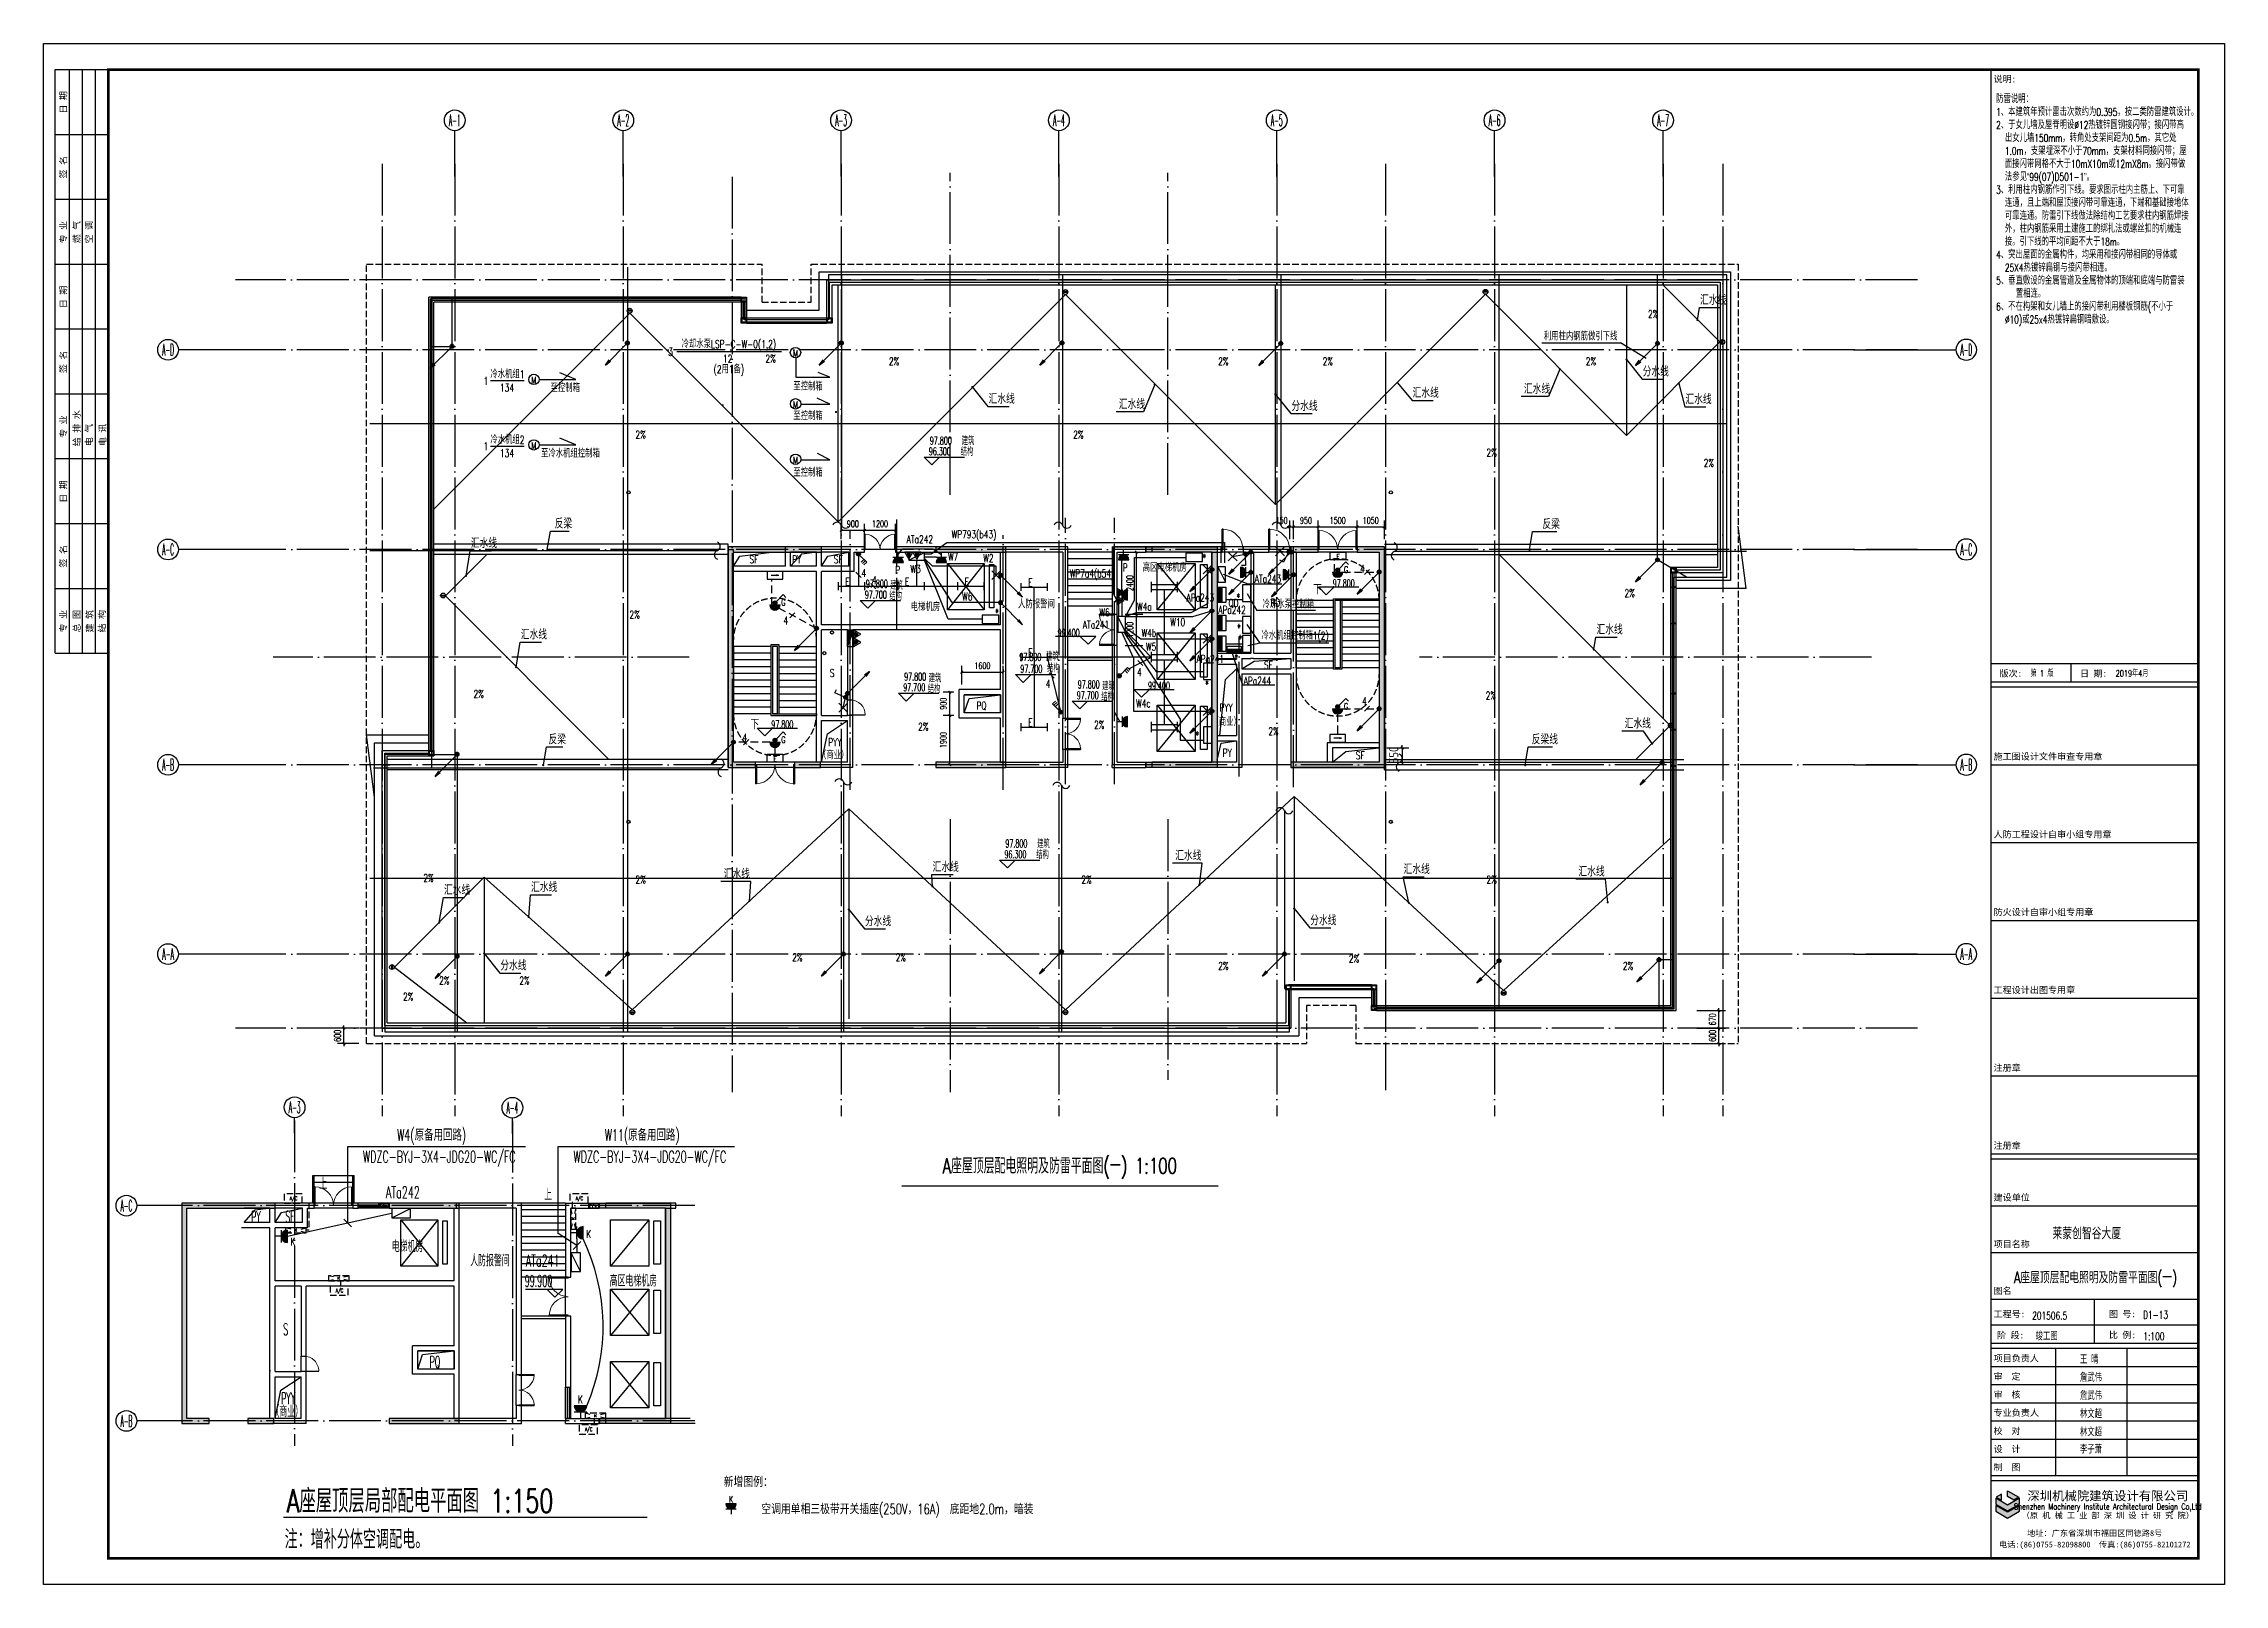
# Model space of a CAD drawing. Extents: x 1980812 to 2226895, y -554123 to 281606.
# Drawn here: x 1980812 to 2064912, y -478790 to -419390 of the extents above; entities that cross this region are included whole.
import ezdxf
from ezdxf.enums import TextEntityAlignment as Align

# ---------------------------------------------------------------- set-up
doc = ezdxf.new("R2010")
doc.units = 0
doc.header["$LTSCALE"] = 1000
doc.header["$MEASUREMENT"] = 0
for name, pattern in [('DASH', [0.35, 0.25, -0.1]), ('DOTE', [2.42, 2, -0.2, 0.02, -0.2]), ('DQXX', [4.5, 3, -1.5])]:
    doc.linetypes.add(name, pattern=pattern)
doc.layers.get('Defpoints').update_dxf_attribs({"color": 8})
for name, color, linetype in [('1', 1, 'Continuous'), ('7', 7, 'Continuous'), ('ACS_COM', 7, 'Continuous'), ('AXIS', 7, 'Continuous'), ('AXIS_TEXT', 7, 'Continuous'), ('COLU', 8, 'Continuous'), ('COLU_HATCH', 8, 'Continuous'), ('CURTWALL', 8, 'Continuous'), ('CURTWALL-DIV', 8, 'Continuous'), ('DIM_ELEV', 8, 'Continuous'), ('DIM_LEAD', 8, 'Continuous'), ('DIM_SYMB', 8, 'Continuous'), ('dote', 8, 'DOTE'), ('DQ1', 1, 'Continuous'), ('DQ2', 2, 'Continuous'), ('DQ7', 7, 'Continuous'), ('DQFL', 2, 'X_LINE'), ('DQK', 7, 'Continuous'), ('DQK1', 1, 'Continuous'), ('DQK7', 7, 'Continuous'), ('DQX', 2, 'DQXX'), ('EQUIP_消火栓', 8, 'Continuous'), ('EQUIP_雨水斗', 8, 'Continuous'), ('KT', 85, 'DASH'), ('PUB_DIM', 8, 'Continuous'), ('PUB_TEXT', 8, 'Continuous'), ('STAIR', 8, 'Continuous'), ('TK', 1, 'Continuous'), ('VALVE_喷淋', 8, 'Continuous'), ('VPIPE-废水', 8, 'Continuous'), ('VPIPE-消防', 8, 'Continuous'), ('VPIPE-雨水', 8, 'Continuous'), ('WALL', 7, 'Continuous'), ('WINDOW', 8, 'Continuous'), ('幕墙编号', 8, 'Continuous'), ('房间名称', 7, 'Continuous'), ('排水', 8, 'Continuous'), ('百叶', 8, 'Continuous'), ('看线', 8, 'Continuous'), ('空线', 8, 'Continuous'), ('详细尺寸', 8, 'Continuous')]:
    doc.layers.add(name, color=color, linetype=linetype)
doc.layers.add('kon', color=85, linetype='Continuous', lineweight=5)
doc.styles.add('-WHFSROMANS', font='ROMANS.shx', dxfattribs={"width": 0.6, "bigfont": 'WHFS.shx'})
doc.styles.add('_ROMANC', font='ROMANC', dxfattribs={"width": 0.6})
doc.styles.add('_TCH_AXIS', font='COMPLEX', dxfattribs={"bigfont": 'GBCBIG'})
doc.styles.add('_TCH_DIM', font='SIMPLEX', dxfattribs={"bigfont": 'GBCBIG'})
doc.styles.add('_TCH_DIM_T3', font='SIMPLEX', dxfattribs={"width": 0.705882, "bigfont": 'GBCBIG'})
doc.styles.add('COMPLEX', font='COMPLEX')
doc.styles.add('D8', font='txtw.shx', dxfattribs={"width": 0.7, "bigfont": 'hztxtw.shx'})
doc.styles.add('DIM_FONT', font='SIMPLEX', dxfattribs={"width": 0.7, "bigfont": 'GBCBIG'})
doc.styles.add('HEITI', font='simplex.shx', dxfattribs={"width": 0.6, "bigfont": 'hztxt.shx'})
doc.styles.add('HZTXTW', font='txtw.shx', dxfattribs={"width": 0.6, "bigfont": 'hztxtw.shx'})
doc.styles.add('SONGTI', font='', dxfattribs={"width": 1.1})
doc.styles.get("Standard").update_dxf_attribs({"font": 'gbenor.shx', "bigfont": 'gbcbig.shx'})
doc.styles.get('SONGTI').set_extended_font_data('NSimSun')
doc.linetypes.add('X_LINE', pattern='A,0.5,["X",Standard,S=0.2,R=0,X=0,Y=-0.08],0.5', length=1)
doc.dimstyles.new('_TCH_ARCH&&100', dxfattribs={"dimtxt": 255, "dimasz": 100, "dimexe": 250, "dimexo": 300, "dimgap": 122.5, "dimtad": 1, "dimdec": 0, "dimzin": 0, "dimdsep": 46, "dimtxsty": '_TCH_DIM_T3', "dimblk": 'ARCHTICK', "dimcen": 0.09, "dimclrt": 7, "dimazin": 2, "dimtfac": 1, "dimtdec": 0, "dimtix": 1, "dimtmove": 2, "dimatfit": 3, "dimfxl": 0, "dimtolj": 1, "dimtzin": 0, "dimarcsym": 0})
doc.dimstyles.get("Standard").update_dxf_attribs({"dimscale": 100, "dimtxt": 3.5, "dimasz": 1, "dimexe": 2.5, "dimexo": 3, "dimgap": 1.5, "dimtad": 1, "dimdec": 0, "dimzin": 0, "dimdsep": 46, "dimtxsty": 'Standard', "dimblk": 'ARCHTICK', "dimcen": 0.09, "dimadec": 0, "dimazin": 0, "dimtfac": 1, "dimtdec": 0, "dimtix": 1, "dimtmove": 2, "dimatfit": 3, "dimfxl": 0, "dimtolj": 1, "dimtzin": 0, "dimarcsym": 0})

msp = doc.modelspace()

# ---------------------------------------------------------------- texts
at = {"layer": '7', "style": 'D8', "width": 0.7}
msp.add_text('D1-13', height=300, dxfattribs=at).set_placement((2061776.8, -468548.9))
at = {"layer": 'DIM_ELEV', "color": 7, "style": 'HZTXTW', "width": 0.6}
for s, p in [('97.800', (2014987.9, -434842.6)), ('建筑', (2016215.7, -434863.8, 0)), ('96.300', (2014951.2, -435258.6)), ('结构', (2016179, -435279.8, 0)), ('97.700', (2012483.1, -440782)), ('97.800', (2012519.7, -440366)), ('结构', (2013426.4, -440849.3, 0)), ('建筑', (2013463, -440433.3, 0)), ('97.800', (2030526.4, -440343.7)), ('97.800', (2013999.9, -443944.6)), ('97.700', (2013963.2, -444360.6)), ('97.800', (2008874.4, -445787.7, 1858.5)), ('96.300', (2017864.7, -450793.1)), ('97.800', (2017901.4, -450377.1)), ('结构', (2019092.5, -450814.3, 0)), ('建筑', (2019129.2, -450398.3, 0))]:
    msp.add_text(s, height=300, dxfattribs=at).set_placement(p)
at = {"layer": 'DIM_ELEV', "style": 'HZTXTW', "width": 0.6}
for s, p in [('99.400', (2019917.1, -442256.8)), ('97.800', (2018442.4, -443187.1)), ('建筑', (2019472.7, -443173.4, 0)), ('建筑', (2014943.2, -444011.9, 0)), ('97.700', (2018477.2, -443642.6)), ('结构', (2019507.5, -443628.9, 0)), ('97.800', (2020692.4, -444245.6)), ('建筑', (2021635.7, -444312.8, 0)), ('99.400', (2023404.1, -444295.7)), ('结构', (2014906.5, -444427.9, 0)), ('97.700', (2020655.7, -444661.6)), ('结构', (2021599, -444728.8, 0))]:
    msp.add_text(s, height=300, dxfattribs=at).set_placement(p)
at = {"layer": 'DQ7', "style": 'D8', "width": 0.7}
for s, height, p in [('利用柱内钢筋做引下线', 300, (2040087.4, -430638.5)), ('3', 300, (2004991.7, -431273.4)), ('冷却水泵LSP-C-W-0(1,2)', 300, (2007238.1, -430984.3)), ('12', 300, (2007196.1, -431538.7)), ('1', 300, (1997864.9, -432391.7)), ('冷水机组1', 300, (1998699, -432102.5)), ('(2用1备)', 300, (2007238.1, -431953.8)), ('134', 300, (1998681.9, -432657)), ('至控制箱', 300, (2000926.3, -432630.4)), ('至控制箱', 300, (2010293.1, -432569.4)), ('至控制箱', 300, (2010293.1, -433703.1)), ('1', 300, (1997864.9, -434915.3)), ('冷水机组2', 300, (1998699, -434626.2)), ('134', 300, (1998681.9, -435180.6)), ('至冷水机组控制箱', 300, (2001129.4, -435154)), ('至控制箱', 300, (2010293.1, -435890.4)), ('WP793(b43)', 300, (2016691.8, -438332.6)), ('ATa242', 300, (2014602.2, -438498)), ('W3', 300, (2014441.2, -439648.3)), ('W7', 300, (2015888.6, -439171.6)), ('W2', 300, (2017246.6, -439227.9)), ('WP7a4(b54)', 300, (2021242.5, -439841.4)), ('W6', 300, (2016433.6, -440704.9)), ('ATa243', 300, (2028026.5, -440023.6)), ('W6', 300, (2021729.9, -441314)), ('W4a', 300, (2023265.2, -441095.1)), ('冷冻水泵控制箱', 300, (2028813.9, -440966.2)), ('ATa241', 300, (2021399.7, -441792.6)), ('W4b', 300, (2023436.4, -442111.1)), ('W10', 300, (2024547.8, -441693.9)), ('冷水机组控制箱1(2)', 300, (2029074.5, -442221.2)), ('W5', 300, (2023522.6, -442637.3)), ('W4c', 300, (2023219.8, -444827.7)), ('A座屋顶层配电照明及防雷平面图(一) 1:100', 600, (2019998.1, -462695.8))]:
    msp.add_text(s, height=height, dxfattribs=at).set_placement(p, align=Align.MIDDLE)
for p in [(2011814.4, -440129.7), (2014114.4, -440129.7), (2016414.4, -440129.7), (2018864.4, -440162.6), (2018864.4, -442862.6), (2018864.4, -445562.6)]:
    msp.add_text('E', height=300, dxfattribs=at).set_placement(p, align=Align.MIDDLE_CENTER)
for s, p in [('APa243', (2024889, -440897)), ('APa242', (2026112, -441368.5)), ('APa241', (2025271.5, -443262.5)), ('APa244', (2027093.5, -444105.9))]:
    msp.add_text(s, height=300, dxfattribs=at).set_placement(p)
at = {"layer": 'DQ7', "color": 1, "style": 'D8', "width": 0.7}
msp.add_text('A座屋顶层配电照明及防雷平面图(一)', height=450, dxfattribs=at).set_placement((2059940.3, -467182.6), align=Align.CENTER)
at = {"layer": 'DQ7', "insert": (2056110.6, -421375.4), "char_height": 300, "width": 7430.861, "attachment_point": 1, "style": 'D8'}
msp.add_mtext('\\pi-759.39,l759.39;防雷说明：\\P1、本建筑年预计雷击次数约为0.395，按二类防雷建筑设计。\\P\\pi-337.5,l337.5;2、于女儿墙及屋脊明设∅12热镀锌圆钢接闪带；接闪带高出女儿墙150mm，转角处支架间距为0.5m，其它处1.0m，支架埋深不小于70mm，支架材料同接闪带；屋面接闪带网格不大于10mX10m或12mX8m。接闪带做法参见“99(07)D501-1”。 \\P3、利用柱内钢筋作引下线。要求图示柱内主筋上、下可靠连通，且上端和屋顶接闪带可靠连通，下端和基础接地体可靠连通。防雷引下线做法除结构工艺要求柱内钢筋焊接外，柱内钢筋采用土建施工的绑扎法或螺丝扣的机械连接。引下线的平均间距不大于18m。 \\P4、突出屋面的金属构件，均采用和接闪带相同的导体或25X4热镀锌扁钢与接闪带相连。\\P\\pi-759.39,l759.39;5、垂直敷设的金属管道及金属物体的顶端和底端与防雷装置相连。\\P\\pi-337.5,l337.5;6、不在构架和女儿墙上的接闪带利用楼板钢筋(不小于∅10)或25x4热镀锌扁钢暗敷设。\\P\\pi-759.39,l759.39; \\P\\P ', dxfattribs=at)
at = {"layer": 'DQK7', "linetype": 'ByBlock', "style": 'D8', "width": 0.7}
for s, p in [('P', (2013657.4, -439836.8)), ('P', (2022428.9, -439736.8)), ('*', (2025499, -439360)), ('*', (2026816, -440890)), ('*', (2017501.5, -441475.3)), ('*', (2026838.5, -442063)), ('*', (2026890, -442487.5)), ('*', (2026736.5, -443220.5)), ('*', (2025602, -444240.6)), ('*', (2025227, -446200.2))]:
    msp.add_text(s, height=300, dxfattribs=at).set_placement(p)
at = {"layer": 'PUB_TEXT', "style": '_TCH_DIM', "width": 0.705882}
for p in [(2042685.5, -429967.5), (2008650, -431683.5), (2013410.5, -431791.5), (2026108.2, -431791.5), (2030138, -431791.5), (2040284.5, -431791.5), (2003636.5, -434612.5), (2020517.5, -434612.5), (2036456, -435307), (2044830.5, -435703.5), (2041779, -440724.3), (2003405.5, -441551.3), (1997393, -444616), (2036423, -444669.8), (2014538, -445877), (2021322.5, -445800.5), (2028042.5, -446051), (1995455.5, -451704), (2003636.5, -451766.8), (2020833.5, -451766.8), (2036456, -451766.8), (2009682.2, -454763.9), (2013669.9, -454763.9), (2026108.2, -455094.2), (2031151, -454816.8), (2041717.2, -455094.2), (1996070.1, -455657.3), (1999157.9, -455657.3), (1994675, -456284)]:
    msp.add_text('2%', height=297.5, dxfattribs=at).set_placement(p)
at = {"layer": 'PUB_TEXT', "style": '_TCH_DIM'}
for s, height, p in [('汇水线', 337.59, (2044694.4, -429457.4)), ('分水线', 337.59, (2042477.2, -432217.5)), ('汇水线', 337.59, (2017252.2, -433270.6)), ('汇水线', 337.59, (2022276, -433479)), ('汇水线', 337.59, (2033605.7, -433039)), ('汇水线', 337.59, (2037897.4, -432888)), ('汇水线', 337.59, (2044126.7, -433287)), ('分水线', 337.59, (2028932.8, -433549.6)), ('反梁', 337.59, (2000522.2, -438078)), ('反梁', 337.59, (2038612, -438099.5)), ('汇水线', 337.59, (1997286.8, -438833.4)), ('下', 337.6, (2029771.6, -440615.9)), ('汇水线', 337.59, (1999214.8, -442355.4)), ('汇水线', 337.59, (2040697.5, -442164.3)), ('下', 337.6, (2008071.6, -445815.9)), ('汇水线', 337.59, (2041785.2, -445787.8)), ('反梁', 337.59, (2000283.7, -446398.1)), ('反梁线', 337.59, (2038200.7, -446401)), ('汇水线', 337.59, (2024450.5, -450879.1)), ('汇水线', 337.59, (2007038.3, -451590.4)), ('汇水线', 337.59, (2015093.9, -451320.1)), ('汇水线', 337.59, (2033257.8, -451403.4)), ('汇水线', 337.59, (2040002, -451495)), ('汇水线', 337.59, (1996252.9, -452204.5)), ('汇水线', 337.59, (1999609.9, -452097.2)), ('分水线', 337.59, (2012485.8, -453413.2)), ('分水线', 337.59, (2029656.9, -453377.7)), ('分水线', 337.59, (1998423.7, -455116.6))]:
    msp.add_text(s, height=height, dxfattribs=at).set_placement(p)
at = {"layer": '房间名称', "style": 'D8', "width": 0.7}
for s, p in [('SF', (2008203.4, -439275.2)), ('PY', (2009858.2, -439275.2)), ('SF', (2011456.1, -439275.2)), ('高区电梯机房', (2024049, -439591.9)), ('电梯机房', (2014820.3, -441111.9)), ('人防报警间', (2019100.7, -441004.2)), ('QD', (2026701.3, -440959.2)), ('RD', (2028313.8, -440944.7)), ('SF', (2028047.6, -443346.5)), ('S', (2011220.6, -443653.2)), ('PQ', (2016978.9, -444914)), ('PYY', (2026412.5, -444986.6)), ('PYY', (2011323.6, -446322.4)), ('PY', (2026458.9, -446733.1)), ('SF', (2031585.3, -446825.9))]:
    msp.add_text(s, height=300, rotation=0.000571, dxfattribs=at).set_placement(p, align=Align.MIDDLE_CENTER)
for p in [(2026417.5, -445543), (2011281.5, -446824)]:
    msp.add_text('（商业）', height=300, dxfattribs=at).set_placement(p, align=Align.MIDDLE_CENTER)

# ---------------------------------------------------------------- blocks, each defined once
blk = doc.blocks.new('_AXISO')
blk.add_circle((0, 0), 0.5)
at = {"layer": 'AXIS_TEXT', "style": 'COMPLEX', "width": 1.041667}
blk.add_attdef('A', text='', height=0.56, dxfattribs=at).set_placement((-0.25, -0.28), (0.25, -0.28), align=Align.FIT)
blk = doc.blocks.new('A座塔楼')
at = {"layer": 'AXIS'}
for p, q in [((0, 29979), (0, 31745)), ((6500, 29979), (6500, 31745)), ((14900, 29979), (14900, 31745)), ((23300, 29979), (23300, 31745)), ((31700, 29979), (31700, 31745)), ((40100, 29979), (40100, 31745)), ((46600, 29979), (46600, 31745)), ((-6824, 23300), (-10655, 23300)), ((53944, 23300), (57893, 23300)), ((-6824, 15600), (-10655, 15600)), ((53944, 15600), (57893, 15600)), ((-6824, 7300), (-10655, 7300)), ((53944, 7300), (57893, 7300)), ((53944, 0), (57893, 0)), ((-6824, 0), (-10655, 0))]:
    blk.add_line(p, q, dxfattribs=at)
at = {"layer": 'dote'}
for p, q in [((-2800, 30469), (-2800, -6248)), ((0, 30469), (0, -6248)), ((6500, 30469), (6500, -6248)), ((14900, 30469), (14900, -6248)), ((23300, 30469), (23300, -6248)), ((31700, 30469), (31700, -6248)), ((35900, 30469), (35900, -5250)), ((40100, 30469), (40100, -6248)), ((46600, 30469), (46600, -6248)), ((48900, 30469), (48900, -6248)), ((10700, 29972), (10700, -5320)), ((19100, 17700), (19100, 30123)), ((27500, 17700), (27500, 30123)), ((56411, 26000), (-8456, 26000)), ((56413, 23300), (-8454, 23300)), ((56413, 15600), (-8454, 15600)), ((9046, 11450), (-6998, 11450)), ((54631, 11450), (37209, 11450)), ((56413, 7300), (-8454, 7300)), ((19100, 5200), (19100, -5320)), ((27500, 5200), (27500, -4850)), ((56413, 0), (-8454, 0)), ((56413, -2850), (-8454, -2850))]:
    blk.add_line(p, q, dxfattribs=at)
at = {"layer": 'AXIS'}
ref = blk.add_blockref('_AXISO', (0, 32145), dxfattribs=dict(at, xscale=800, yscale=800, zscale=800))
ref.add_attrib('A', 'A-1', dxfattribs={"layer": 'AXIS_TEXT', "height": 452.5, "style": '_TCH_AXIS', "width": 0.375}).set_placement((-226, 31919), (226, 31919), align=Align.FIT)
ref = blk.add_blockref('_AXISO', (6500, 32145), dxfattribs=dict(at, xscale=800, yscale=800, zscale=800))
ref.add_attrib('A', 'A-2', dxfattribs={"layer": 'AXIS_TEXT', "height": 452.5, "style": '_TCH_AXIS', "width": 0.344262}).set_placement((6274, 31919), (6726, 31919), align=Align.FIT)
ref = blk.add_blockref('_AXISO', (14900, 32145), dxfattribs=dict(at, xscale=800, yscale=800, zscale=800))
ref.add_attrib('A', 'A-3', dxfattribs={"layer": 'AXIS_TEXT', "height": 452.5, "style": '_TCH_AXIS', "width": 0.344262}).set_placement((14674, 31919), (15126, 31919), align=Align.FIT)
ref = blk.add_blockref('_AXISO', (23300, 32145), dxfattribs=dict(at, xscale=800, yscale=800, zscale=800))
ref.add_attrib('A', 'A-4', dxfattribs={"layer": 'AXIS_TEXT', "height": 452.5, "style": '_TCH_AXIS', "width": 0.333333}).set_placement((23074, 31919), (23526, 31919), align=Align.FIT)
ref = blk.add_blockref('_AXISO', (31700, 32145), dxfattribs=dict(at, xscale=800, yscale=800, zscale=800))
ref.add_attrib('A', 'A-5', dxfattribs={"layer": 'AXIS_TEXT', "height": 452.5, "style": '_TCH_AXIS', "width": 0.344262}).set_placement((31474, 31919), (31926, 31919), align=Align.FIT)
ref = blk.add_blockref('_AXISO', (40100, 32145), dxfattribs=dict(at, xscale=800, yscale=800, zscale=800))
ref.add_attrib('A', 'A-6', dxfattribs={"layer": 'AXIS_TEXT', "height": 452.5, "style": '_TCH_AXIS', "width": 0.344262}).set_placement((39874, 31919), (40326, 31919), align=Align.FIT)
ref = blk.add_blockref('_AXISO', (46600, 32145), dxfattribs=dict(at, xscale=800, yscale=800, zscale=800))
ref.add_attrib('A', 'A-7', dxfattribs={"layer": 'AXIS_TEXT', "height": 452.5, "style": '_TCH_AXIS', "width": 0.344262}).set_placement((46374, 31919), (46826, 31919), align=Align.FIT)
ref = blk.add_blockref('_AXISO', (-11055, 23300), dxfattribs=dict(at, xscale=800, yscale=800, zscale=800))
ref.add_attrib('A', 'A-D', dxfattribs={"layer": 'AXIS_TEXT', "height": 452.5, "style": '_TCH_AXIS', "width": 0.328125}).set_placement((-11281, 23074), (-10828, 23074), align=Align.FIT)
ref = blk.add_blockref('_AXISO', (58293, 23300), dxfattribs=dict(at, xscale=-800, yscale=800, zscale=800))
ref.add_attrib('A', 'A-D', dxfattribs={"layer": 'AXIS_TEXT', "height": 452.5, "style": '_TCH_AXIS', "width": 0.328125}).set_placement((58066, 23074), (58519, 23074), align=Align.FIT)
ref = blk.add_blockref('_AXISO', (-11055, 15600), dxfattribs=dict(at, xscale=800, yscale=800, zscale=800))
ref.add_attrib('A', 'A-C', dxfattribs={"layer": 'AXIS_TEXT', "height": 452.5, "style": '_TCH_AXIS', "width": 0.33871}).set_placement((-11281, 15374), (-10828, 15374), align=Align.FIT)
ref = blk.add_blockref('_AXISO', (58293, 15600), dxfattribs=dict(at, xscale=-800, yscale=800, zscale=800))
ref.add_attrib('A', 'A-C', dxfattribs={"layer": 'AXIS_TEXT', "height": 452.5, "style": '_TCH_AXIS', "width": 0.33871}).set_placement((58066, 15374), (58519, 15374), align=Align.FIT)
ref = blk.add_blockref('_AXISO', (-11055, 7300), dxfattribs=dict(at, xscale=800, yscale=800, zscale=800))
ref.add_attrib('A', 'A-B', dxfattribs={"layer": 'AXIS_TEXT', "height": 452.5, "style": '_TCH_AXIS', "width": 0.328125}).set_placement((-11281, 7074), (-10828, 7074), align=Align.FIT)
ref = blk.add_blockref('_AXISO', (58293, 7300), dxfattribs=dict(at, xscale=-800, yscale=800, zscale=800))
ref.add_attrib('A', 'A-B', dxfattribs={"layer": 'AXIS_TEXT', "height": 452.5, "style": '_TCH_AXIS', "width": 0.328125}).set_placement((58066, 7074), (58519, 7074), align=Align.FIT)
ref = blk.add_blockref('_AXISO', (-11055, 0), dxfattribs=dict(at, xscale=800, yscale=800, zscale=800))
ref.add_attrib('A', 'A-A', dxfattribs={"layer": 'AXIS_TEXT', "height": 452.5, "style": '_TCH_AXIS', "width": 0.323077}).set_placement((-11281, -226), (-10828, -226), align=Align.FIT)
ref = blk.add_blockref('_AXISO', (58293, 0), dxfattribs=dict(at, xscale=-800, yscale=800, zscale=800))
ref.add_attrib('A', 'A-A', dxfattribs={"layer": 'AXIS_TEXT', "height": 452.5, "style": '_TCH_AXIS', "width": 0.323077}).set_placement((58066, -226), (58519, -226), align=Align.FIT)
blk = doc.blocks.new('curtwall-mu')
for p, q in [((-100, 0), (0, 36)), ((100, 0), (-100, 0)), ((-100, 0), (0, -36))]:
    blk.add_line(p, q)
blk = doc.blocks.new('屋顶平mian')
at = {"layer": 'CURTWALL'}
for p, q in [((-1000, -15450), (-1000, 2030)), ((11050, 2030), (-1000, 2030)), ((-933, -15450), (-933, 1963)), ((11050, 1963), (-933, 1963)), ((-867, -15450), (-867, 1897)), ((11050, 1897), (-867, 1897)), ((-800, -15450), (-800, 1830)), ((11050, 1830), (-800, 1830)), ((11050, 1830), (11050, 2030)), ((11050, 1830), (11050, 1230)), ((11250, 1830), (11050, 1830)), ((11117, 1830), (11117, 1230)), ((11183, 1830), (11183, 1230)), ((11250, 1830), (11250, 1230)), ((11250, 1230), (11050, 1230)), ((46900, -25280), (46900, -8600)), ((46900, -8600), (47100, -8600)), ((46967, -25347), (46967, -8600)), ((47033, -25413), (47033, -8600)), ((47100, -25480), (47100, -8600)), ((-1000, -15450), (-800, -15450)), ((35350, -24680), (35350, -25280)), ((35550, -24680), (35350, -24680)), ((35417, -24680), (35417, -25280)), ((35483, -24680), (35483, -25280)), ((35550, -24680), (35550, -25280)), ((35550, -25280), (35350, -25280)), ((35550, -25280), (46900, -25280)), ((35550, -25280), (35550, -25480)), ((35550, -25347), (46967, -25347)), ((35550, -25413), (47033, -25413)), ((35550, -25480), (47100, -25480))]:
    blk.add_line(p, q, dxfattribs=at)
for points in [[(11050, 2030), (11250, 2030), (11250, 1830), (11050, 1830)], [(11080, 2000), (11220, 2000), (11220, 1860), (11080, 1860)], [(11050, 1230), (11250, 1230), (11250, 1030), (11050, 1030)], [(11080, 1200), (11220, 1200), (11220, 1060), (11080, 1060)], [(32050, -24480), (32250, -24480), (32250, -24680), (32050, -24680)], [(32080, -24510), (32220, -24510), (32220, -24650), (32080, -24650)], [(35350, -24480), (35550, -24480), (35550, -24680), (35350, -24680)], [(35380, -24510), (35520, -24510), (35520, -24650), (35380, -24650)], [(35350, -25280), (35550, -25280), (35550, -25480), (35350, -25480)], [(35380, -25310), (35520, -25310), (35520, -25450), (35380, -25450)]]:
    blk.add_lwpolyline(points, close=True, dxfattribs=at)
at = {"layer": '百叶'}
for p, q in [((14050, 1530), (14050, 3000)), ((14050, 3000), (49200, 3000)), ((49200, 3000), (49200, -8900)), ((11250, 1530), (14050, 1530)), ((49200, -8900), (47100, -8900)), ((-3100, -26450), (-3100, -15150)), ((-3100, -15150), (-1000, -15150)), ((-2800, -26150), (-2800, -15450)), ((-2800, -15450), (-1000, -15450)), ((-2700, -26050), (-2700, -15550)), ((-2700, -15550), (-1000, -15550)), ((-2600, -25950), (-2600, -15650)), ((-2600, -15650), (-800, -15650)), ((32050, -24680), (32050, -25950)), ((32150, -24680), (32150, -26050)), ((32250, -24680), (32250, -26150)), ((32550, -24980), (32550, -26450)), ((-2700, -26050), (32150, -26050)), ((-2600, -25950), (32050, -25950)), ((-3100, -26450), (32550, -26450)), ((-2800, -26150), (32250, -26150))]:
    blk.add_line(p, q, dxfattribs=at)
for points in [[(14350, 1230), (14350, 2700), (48900, 2700), (48900, -8600), (46900, -8600)], [(14450, 1230), (14450, 2600), (48800, 2600), (48800, -8500), (47100, -8500)], [(14550, 1230), (14550, 2500), (48700, 2500), (48700, -8400), (46900, -8400)]]:
    blk.add_lwpolyline(points, dxfattribs=at)
for points in [[(14350, 1230), (14550, 1230), (14550, 1030), (14350, 1030)], [(14380, 1200), (14520, 1200), (14520, 1060), (14380, 1060)], [(46900, -8400), (47100, -8400), (47100, -8600), (46900, -8600)], [(46930, -8430), (47070, -8430), (47070, -8570), (46930, -8570)], [(-1000, -15450), (-800, -15450), (-800, -15650), (-1000, -15650)], [(-970, -15480), (-830, -15480), (-830, -15620), (-970, -15620)]]:
    blk.add_lwpolyline(points, close=True, dxfattribs=at)
at = {"layer": '看线', "color": 2, "linetype": 'DASH'}
for p, q in [((-3400, 3300), (11850, 3300)), ((-3400, -26750), (-3400, 3300)), ((11850, 1830), (11850, 3300)), ((13750, 1830), (13750, 3300)), ((13750, 3300), (49500, 3300)), ((49500, 3300), (49500, -26750)), ((11850, 1830), (13750, 1830)), ((32850, -25280), (32850, -26750)), ((34750, -25280), (32850, -25280)), ((34750, -25280), (34750, -26750)), ((-3400, -26750), (32850, -26750)), ((34750, -26750), (49500, -26750))]:
    blk.add_line(p, q, dxfattribs=at)
at = {"layer": '空线'}
for p, q in [((11250, 1230), (14350, 1230)), ((11250, 1080), (14350, 1080)), ((11250, 1030), (14350, 1030)), ((35350, -24480), (32150, -24480)), ((35350, -24530), (32250, -24530)), ((35350, -24680), (32250, -24680)), ((35350, -24980), (32550, -24980))]:
    blk.add_line(p, q, dxfattribs=at)
at = {"layer": 'CURTWALL-DIV', "xscale": -1}
for p in [(47000, -9150), (47000, -10550), (47000, -11850)]:
    blk.add_blockref('curtwall-mu', p, dxfattribs=at)
at = {"layer": 'CURTWALL-DIV', "rotation": 180}
for p in [(47000, -13250), (47000, -14650), (47000, -16050)]:
    blk.add_blockref('curtwall-mu', p, dxfattribs=at)
blk = doc.blocks.new('A$C633B0154')
at = {"layer": 'COLU_HATCH'}
h = blk.add_hatch(color=256, dxfattribs=at)
h.dxf.hatch_style = 1
h.paths.add_polyline_path([(850, -8300), (850, -8100), (200, -8100), (200, -8100), (0, -8100), (0, 0), (200, 0), (200, 0), (3400, 0), (3400, 200), (-200, 200), (-200, -8300)])
h.paths.add_polyline_path([(2350, -8100), (2350, -8300), (3350, -8300), (3350, -8100)])
h = blk.add_hatch(color=256, dxfattribs=at)
h.dxf.hatch_style = 1
h.paths.add_polyline_path([(7800, 200), (7800, 0), (10500, 0), (10500, 200)])
h = blk.add_hatch(color=256, dxfattribs=at)
h.dxf.hatch_style = 1
h.paths.add_polyline_path([(15900, 200), (18650, 200), (18650, -8300), (15900, -8300), (15900, -8100), (18450, -8100), (18450, 0), (15900, 0)])
h = blk.add_hatch(color=256, dxfattribs=at)
h.dxf.hatch_style = 1
h.paths.add_polyline_path([(22550, 0), (22550, 200), (21500, 200), (21500, 0)])
h.paths.add_polyline_path([(24050, 200), (24050, 0), (24700, 0), (24700, 0), (24900, 0), (24900, -8100), (24700, -8100), (24700, -8100), (21500, -8100), (21500, -8300), (25100, -8300), (25100, 200)])
h = blk.add_hatch(color=256, dxfattribs=at)
h.dxf.hatch_style = 1
h.paths.add_polyline_path([(7800, -8100), (7800, -8300), (10500, -8300), (10500, -8100)])
at = {"layer": 'COLU'}
for points in [[(850, -8100), (200, -8100), (200, -8100), (0, -8100), (0, 0), (200, 0), (200, 0), (3400, 0), (3400, 200), (-200, 200), (-200, -8300), (850, -8300), (850, -8100)], [(22550, 200), (21500, 200), (21500, 0), (22550, 0), (22550, 200)], [(24050, 0), (24700, 0), (24700, 0), (24900, 0), (24900, -8100), (24700, -8100), (24700, -8100), (21500, -8100), (21500, -8300), (25100, -8300), (25100, 200), (24050, 200), (24050, 0)], [(2350, -8300), (3350, -8300), (3350, -8100), (2350, -8100), (2350, -8300)]]:
    blk.add_lwpolyline(points, dxfattribs=at)
for points in [[(7800, 200), (7800, 0), (10500, 0), (10500, 200)], [(7800, 200), (7800, 0), (10500, 0), (10500, 200)], [(15900, 200), (18650, 200), (18650, -8300), (15900, -8300), (15900, -8100), (18450, -8100), (18450, 0), (15900, 0)], [(15900, 200), (18650, 200), (18650, -8300), (15900, -8300), (15900, -8100), (18450, -8100), (18450, 0), (15900, 0)], [(18650, 0), (18650, -8100), (18450, -8100), (18450, 0)], [(18650, 0), (18650, -8100), (18450, -8100), (18450, 0)], [(7800, -8100), (7800, -8300), (10500, -8300), (10500, -8100)], [(7800, -8100), (7800, -8300), (10500, -8300), (10500, -8100)]]:
    blk.add_lwpolyline(points, close=True, dxfattribs=at)
blk = doc.blocks.new('灭火器')
at = {"layer": 'VALVE_喷淋'}
for points in [[(-87, 50), (-156, 170), (-225, 50)], [(225, 50), (156, 170), (87, 50)]]:
    blk.add_hatch(color=8, dxfattribs=at).paths.add_polyline_path(points)
at = {"layer": 'EQUIP_消火栓'}
for p, q in [((-156, 270), (-312, 0)), ((-156, 170), (-225, 50)), ((-225, 50), (-87, 50)), ((0, 0), (-156, 270)), ((-87, 50), (-156, 170)), ((156, 270), (0, 0)), ((0, 0), (312, 0)), ((156, 170), (87, 50)), ((87, 50), (225, 50)), ((312, 0), (156, 270)), ((225, 50), (156, 170)), ((-312, 0), (0, 0))]:
    blk.add_line(p, q, dxfattribs=at)
blk = doc.blocks.new('$TwtSys$00000434')
for p, q in [((-0.5, 0.5), (-0.5, -0.5)), ((-0.5, -0.5), (0.5, 0.5)), ((0.5, 0.5), (-0.5, 0.5)), ((0.5, -0.5), (0.5, 0.5)), ((-0.5, -0.5), (0.5, -0.5))]:
    blk.add_line(p, q)
blk.add_solid([(0.5, -0.5), (0.5, 0.5), (-0.5, -0.5)])
blk = doc.blocks.new('$TwtSys$00000139')
at = {"color": 7}
for p, q in [((-19, 92, 0), (-19, -92, 0)), ((19, 92, 0), (19, -92, 0))]:
    blk.add_line(p, q, dxfattribs=at)
blk.add_circle((0, 0, 0), 93.8)
blk = doc.blocks.new('A$C67C11506')
at = {"layer": 'VPIPE-废水', "linetype": 'Continuous'}
blk.add_circle((14250, -11700), 60, dxfattribs=at)
at = {"layer": 'VPIPE-消防', "linetype": 'Continuous'}
for centre in [(6700, -5500), (36100, -5500), (14550, -10900), (6700, -18200), (36100, -18200)]:
    blk.add_circle(centre, 60, dxfattribs=at)
at = {"layer": 'EQUIP_消火栓'}
for p, rotation in [((17668, -7800), 180), ((25550, -9513), 270), ((15390, -11125), 270)]:
    blk.add_blockref('灭火器', p, dxfattribs=dict(at, rotation=rotation))
at = {"layer": 'EQUIP_消火栓', "xscale": -650.0000000000002, "yscale": 240, "zscale": 650.0000000000002, "rotation": 270.0000015714001}
blk.add_blockref('$TwtSys$00000434', (15270, -11125), dxfattribs=at)
at = {"layer": 'EQUIP_雨水斗'}
for p, rotation in [((23550, 2225), 269.9999772101841), ((39751, 2233), 269.9999772101841), ((6750, 1503), 269.9999772101841), ((48886, 300), 179.999977210184), ((-450, -9475), 89.99997720998299), ((46900, -14486), 90), ((40450, -24800), 90), ((6850, -25542), 90), ((23550, -25542), 90)]:
    blk.add_blockref('$TwtSys$00000139', p, dxfattribs=dict(at, rotation=rotation))
blk.add_blockref('$TwtSys$00000139', (-2421, -23800), dxfattribs=at)
blk = doc.blocks.new('_ArchTick')
at = {"color": 0, "linetype": 'ByBlock', "const_width": 0.4}
blk.add_lwpolyline([(-0.5, -0.5), (0.5, 0.5)], dxfattribs=at)
blk = doc.blocks.new('*D122')
at = {"layer": 'Defpoints', "color": 0, "transparency": 16777216}
for p in [(2032317, -446541), (2032317, -447091), (2033206, -447091)]:
    blk.add_point(p, dxfattribs=at)
at = {"layer": '幕墙编号', "color": 0, "lineweight": -2, "transparency": 16777216}
for p, q in [((2032617, -446541), (2033456, -446541)), ((2033206, -446541), (2033206, -446441)), ((2033206, -446541), (2033206, -447091)), ((2032617, -447091), (2033456, -447091)), ((2033206, -447091), (2033206, -447191))]:
    blk.add_line(p, q, dxfattribs=at)
at = {"layer": '幕墙编号', "color": 0, "lineweight": -2, "transparency": 16777216, "xscale": 100, "yscale": 100, "zscale": 100}
for p, rotation in [((2033206, -446541), 270), ((2033206, -447091), 90)]:
    blk.add_blockref('_ArchTick', p, dxfattribs=dict(at, rotation=rotation))
at = {"layer": '幕墙编号', "color": 0, "transparency": 16777216, "insert": (2032880, -446816), "char_height": 350, "attachment_point": 5, "rotation": 90}
blk.add_mtext('\\A1;550', dxfattribs=at)
blk = doc.blocks.new('*D613')
at = {"layer": 'Defpoints', "color": 0}
for p in [(2022217, -441390), (2022954, -441390), (2022217, -442590)]:
    blk.add_point(p, dxfattribs=at)
at = {"layer": 'PUB_DIM', "color": 0, "lineweight": -2}
for p, q in [((2022517, -441390), (2023204, -441390)), ((2022954, -442590), (2022954, -441390)), ((2022517, -442590), (2023204, -442590))]:
    blk.add_line(p, q, dxfattribs=at)
at = {"layer": 'PUB_DIM', "color": 0, "lineweight": -2, "xscale": 100, "yscale": 100, "zscale": 100}
for p, rotation in [((2022954, -441390), 90), ((2022954, -442590), 270)]:
    blk.add_blockref('_ArchTick', p, dxfattribs=dict(at, rotation=rotation))
at = {"layer": 'PUB_DIM', "color": 7, "insert": (2022704, -441990), "char_height": 255, "attachment_point": 5, "rotation": 90, "style": '_TCH_DIM_T3'}
blk.add_mtext('\\A1;1200', dxfattribs=at)
blk = doc.blocks.new('*D612')
at = {"layer": 'Defpoints', "color": 0}
for p in [(2022217, -438991), (2022954, -438991), (2022217, -441390)]:
    blk.add_point(p, dxfattribs=at)
at = {"layer": 'PUB_DIM', "color": 0, "lineweight": -2}
for p, q in [((2022517, -438991), (2023204, -438991)), ((2022954, -441390), (2022954, -438991)), ((2022517, -441390), (2023204, -441390))]:
    blk.add_line(p, q, dxfattribs=at)
at = {"layer": 'PUB_DIM', "color": 0, "lineweight": -2, "xscale": 100, "yscale": 100, "zscale": 100}
for p, rotation in [((2022954, -438991), 90), ((2022954, -441390), 270)]:
    blk.add_blockref('_ArchTick', p, dxfattribs=dict(at, rotation=rotation))
at = {"layer": 'PUB_DIM', "color": 7, "insert": (2022704, -440191), "char_height": 255, "attachment_point": 5, "rotation": 90, "style": '_TCH_DIM_T3'}
blk.add_mtext('\\A1;2400', dxfattribs=at)
blk = doc.blocks.new('*D206')
at = {"layer": 'Defpoints', "color": 0, "transparency": 16777216}
for p in [(2012468, -438152), (2011568, -438791), (2012468, -438791)]:
    blk.add_point(p, dxfattribs=at)
at = {"layer": 'PUB_DIM', "color": 0, "lineweight": -2, "transparency": 16777216}
for p, q in [((2011568, -438491), (2011568, -437902)), ((2011568, -438152), (2012468, -438152)), ((2012468, -438491), (2012468, -437902))]:
    blk.add_line(p, q, dxfattribs=at)
at = {"layer": 'PUB_DIM', "color": 0, "lineweight": -2, "transparency": 16777216, "xscale": 100, "yscale": 100, "zscale": 100, "rotation": 180}
blk.add_blockref('_ArchTick', (2011568, -438152), dxfattribs=at)
at = {"layer": 'PUB_DIM', "color": 0, "lineweight": -2, "transparency": 16777216, "xscale": 100, "yscale": 100, "zscale": 100}
blk.add_blockref('_ArchTick', (2012468, -438152), dxfattribs=at)
at = {"layer": 'PUB_DIM', "color": 7, "transparency": 16777216, "insert": (2012018, -437902), "char_height": 255, "attachment_point": 5, "style": '_TCH_DIM_T3'}
blk.add_mtext('\\A1;900', dxfattribs=at)
blk = doc.blocks.new('*D207')
at = {"layer": 'Defpoints', "color": 0, "transparency": 16777216}
for p in [(2013668, -438152), (2012468, -438791), (2013668, -438791)]:
    blk.add_point(p, dxfattribs=at)
at = {"layer": 'PUB_DIM', "color": 0, "lineweight": -2, "transparency": 16777216}
for p, q in [((2012468, -438491), (2012468, -437902)), ((2012468, -438152), (2013668, -438152)), ((2013668, -438491), (2013668, -437902))]:
    blk.add_line(p, q, dxfattribs=at)
at = {"layer": 'PUB_DIM', "color": 0, "lineweight": -2, "transparency": 16777216, "xscale": 100, "yscale": 100, "zscale": 100, "rotation": 180}
blk.add_blockref('_ArchTick', (2012468, -438152), dxfattribs=at)
at = {"layer": 'PUB_DIM', "color": 0, "lineweight": -2, "transparency": 16777216, "xscale": 100, "yscale": 100, "zscale": 100}
blk.add_blockref('_ArchTick', (2013668, -438152), dxfattribs=at)
at = {"layer": 'PUB_DIM', "color": 7, "transparency": 16777216, "insert": (2013068, -437902), "char_height": 255, "attachment_point": 5, "style": '_TCH_DIM_T3'}
blk.add_mtext('\\A1;1200', dxfattribs=at)
blk = doc.blocks.new('*D611')
at = {"layer": 'Defpoints', "color": 0}
for p in [(2029017, -438021), (2028867, -438791), (2029017, -438791)]:
    blk.add_point(p, dxfattribs=at)
at = {"layer": 'PUB_DIM', "color": 0, "lineweight": -2}
for p, q in [((2028867, -438021), (2028767, -438021)), ((2028867, -438491), (2028867, -437771)), ((2028867, -438021), (2029017, -438021)), ((2029017, -438491), (2029017, -437771)), ((2029017, -438021), (2029117, -438021))]:
    blk.add_line(p, q, dxfattribs=at)
at = {"layer": 'PUB_DIM', "color": 0, "lineweight": -2, "xscale": 100, "yscale": 100, "zscale": 100}
blk.add_blockref('_ArchTick', (2028867, -438021), dxfattribs=at)
at = {"layer": 'PUB_DIM', "color": 0, "lineweight": -2, "xscale": 100, "yscale": 100, "zscale": 100, "rotation": 180}
blk.add_blockref('_ArchTick', (2029017, -438021), dxfattribs=at)
at = {"layer": 'PUB_DIM', "color": 7, "insert": (2028552, -437771), "char_height": 255, "attachment_point": 5, "style": '_TCH_DIM_T3'}
blk.add_mtext('\\A1;150', dxfattribs=at)
blk = doc.blocks.new('*D208')
at = {"layer": 'Defpoints', "color": 0, "transparency": 16777216}
for p in [(2029967, -438021), (2029017, -438791), (2029967, -438791)]:
    blk.add_point(p, dxfattribs=at)
at = {"layer": 'PUB_DIM', "color": 0, "lineweight": -2, "transparency": 16777216}
for p, q in [((2029017, -438491), (2029017, -437771)), ((2029017, -438021), (2029967, -438021)), ((2029967, -438491), (2029967, -437771))]:
    blk.add_line(p, q, dxfattribs=at)
at = {"layer": 'PUB_DIM', "color": 0, "lineweight": -2, "transparency": 16777216, "xscale": 100, "yscale": 100, "zscale": 100, "rotation": 180}
blk.add_blockref('_ArchTick', (2029017, -438021), dxfattribs=at)
at = {"layer": 'PUB_DIM', "color": 0, "lineweight": -2, "transparency": 16777216, "xscale": 100, "yscale": 100, "zscale": 100}
blk.add_blockref('_ArchTick', (2029967, -438021), dxfattribs=at)
at = {"layer": 'PUB_DIM', "color": 7, "transparency": 16777216, "insert": (2029492, -437771), "char_height": 255, "attachment_point": 5, "style": '_TCH_DIM_T3'}
blk.add_mtext('\\A1;950', dxfattribs=at)
blk = doc.blocks.new('*D209')
at = {"layer": 'Defpoints', "color": 0, "transparency": 16777216}
for p in [(2031467, -438021), (2029967, -438791), (2031467, -438791)]:
    blk.add_point(p, dxfattribs=at)
at = {"layer": 'PUB_DIM', "color": 0, "lineweight": -2, "transparency": 16777216}
for p, q in [((2029967, -438491), (2029967, -437771)), ((2029967, -438021), (2031467, -438021)), ((2031467, -438491), (2031467, -437771))]:
    blk.add_line(p, q, dxfattribs=at)
at = {"layer": 'PUB_DIM', "color": 0, "lineweight": -2, "transparency": 16777216, "xscale": 100, "yscale": 100, "zscale": 100, "rotation": 180}
blk.add_blockref('_ArchTick', (2029967, -438021), dxfattribs=at)
at = {"layer": 'PUB_DIM', "color": 0, "lineweight": -2, "transparency": 16777216, "xscale": 100, "yscale": 100, "zscale": 100}
blk.add_blockref('_ArchTick', (2031467, -438021), dxfattribs=at)
at = {"layer": 'PUB_DIM', "color": 7, "transparency": 16777216, "insert": (2030717, -437771), "char_height": 255, "attachment_point": 5, "style": '_TCH_DIM_T3'}
blk.add_mtext('\\A1;1500', dxfattribs=at)
blk = doc.blocks.new('*D210')
at = {"layer": 'Defpoints', "color": 0, "transparency": 16777216}
for p in [(2032517, -438021), (2031467, -438791), (2032517, -438791)]:
    blk.add_point(p, dxfattribs=at)
at = {"layer": 'PUB_DIM', "color": 0, "lineweight": -2, "transparency": 16777216}
for p, q in [((2031467, -438491), (2031467, -437771)), ((2031467, -438021), (2032517, -438021)), ((2032517, -438491), (2032517, -437771))]:
    blk.add_line(p, q, dxfattribs=at)
at = {"layer": 'PUB_DIM', "color": 0, "lineweight": -2, "transparency": 16777216, "xscale": 100, "yscale": 100, "zscale": 100, "rotation": 180}
blk.add_blockref('_ArchTick', (2031467, -438021), dxfattribs=at)
at = {"layer": 'PUB_DIM', "color": 0, "lineweight": -2, "transparency": 16777216, "xscale": 100, "yscale": 100, "zscale": 100}
blk.add_blockref('_ArchTick', (2032517, -438021), dxfattribs=at)
at = {"layer": 'PUB_DIM', "color": 7, "transparency": 16777216, "insert": (2031992, -437771), "char_height": 255, "attachment_point": 5, "style": '_TCH_DIM_T3'}
blk.add_mtext('\\A1;1050', dxfattribs=at)
blk = doc.blocks.new('*D610')
at = {"layer": 'Defpoints', "color": 0}
for p in [(2015759, -445291), (2016217, -445291), (2016217, -447191)]:
    blk.add_point(p, dxfattribs=at)
at = {"layer": 'PUB_DIM', "color": 0, "lineweight": -2}
for p, q in [((2015917, -445291), (2015509, -445291)), ((2015759, -447191), (2015759, -445291)), ((2015917, -447191), (2015509, -447191))]:
    blk.add_line(p, q, dxfattribs=at)
at = {"layer": 'PUB_DIM', "color": 0, "lineweight": -2, "xscale": 100, "yscale": 100, "zscale": 100}
for p, rotation in [((2015759, -445291), 90), ((2015759, -447191), 270)]:
    blk.add_blockref('_ArchTick', p, dxfattribs=dict(at, rotation=rotation))
at = {"layer": 'PUB_DIM', "color": 7, "insert": (2015509, -446241), "char_height": 255, "attachment_point": 5, "rotation": 90, "style": '_TCH_DIM_T3'}
blk.add_mtext('\\A1;1900', dxfattribs=at)
blk = doc.blocks.new('*D609')
at = {"layer": 'Defpoints', "color": 0}
for p in [(2015759, -444391), (2016217, -444391), (2016217, -445291)]:
    blk.add_point(p, dxfattribs=at)
at = {"layer": 'PUB_DIM', "color": 0, "lineweight": -2}
for p, q in [((2015917, -444391), (2015509, -444391)), ((2015759, -445291), (2015759, -444391)), ((2015917, -445291), (2015509, -445291))]:
    blk.add_line(p, q, dxfattribs=at)
at = {"layer": 'PUB_DIM', "color": 0, "lineweight": -2, "xscale": 100, "yscale": 100, "zscale": 100}
for p, rotation in [((2015759, -444391), 90), ((2015759, -445291), 270)]:
    blk.add_blockref('_ArchTick', p, dxfattribs=dict(at, rotation=rotation))
at = {"layer": 'PUB_DIM', "color": 7, "insert": (2015509, -444841), "char_height": 255, "attachment_point": 5, "rotation": 90, "style": '_TCH_DIM_T3'}
blk.add_mtext('\\A1;900', dxfattribs=at)
blk = doc.blocks.new('*D608')
at = {"layer": 'Defpoints', "color": 0}
for p in [(2017817, -443622), (2016217, -444391), (2017817, -444391)]:
    blk.add_point(p, dxfattribs=at)
at = {"layer": 'PUB_DIM', "color": 0, "lineweight": -2}
for p, q in [((2016217, -444091), (2016217, -443372)), ((2016217, -443622), (2017817, -443622)), ((2017817, -444091), (2017817, -443372))]:
    blk.add_line(p, q, dxfattribs=at)
at = {"layer": 'PUB_DIM', "color": 0, "lineweight": -2, "xscale": 100, "yscale": 100, "zscale": 100, "rotation": 180}
blk.add_blockref('_ArchTick', (2016217, -443622), dxfattribs=at)
at = {"layer": 'PUB_DIM', "color": 0, "lineweight": -2, "xscale": 100, "yscale": 100, "zscale": 100}
blk.add_blockref('_ArchTick', (2017817, -443622), dxfattribs=at)
at = {"layer": 'PUB_DIM', "color": 7, "insert": (2017017, -443372), "char_height": 255, "attachment_point": 5, "style": '_TCH_DIM_T3'}
blk.add_mtext('\\A1;1600', dxfattribs=at)
blk = doc.blocks.new('*D212')
at = {"layer": 'Defpoints', "color": 0, "transparency": 16777216}
for p in [(1992392, -457341), (1993267, -457341), (1993267, -457941)]:
    blk.add_point(p, dxfattribs=at)
at = {"layer": 'PUB_DIM', "color": 0, "lineweight": -2, "transparency": 16777216}
for p, q in [((1992967, -457341), (1992142, -457341)), ((1992392, -457341), (1992392, -457241)), ((1992392, -457941), (1992392, -457341)), ((1992967, -457941), (1992142, -457941)), ((1992392, -457941), (1992392, -458041))]:
    blk.add_line(p, q, dxfattribs=at)
at = {"layer": 'PUB_DIM', "color": 0, "lineweight": -2, "transparency": 16777216, "xscale": 100, "yscale": 100, "zscale": 100}
for p, rotation in [((1992392, -457341), 270), ((1992392, -457941), 90)]:
    blk.add_blockref('_ArchTick', p, dxfattribs=dict(at, rotation=rotation))
at = {"layer": 'PUB_DIM', "color": 7, "transparency": 16777216, "insert": (1992142, -457641), "char_height": 255, "attachment_point": 5, "rotation": 90, "style": '_TCH_DIM_T3'}
blk.add_mtext('\\A1;600', dxfattribs=at)
blk = doc.blocks.new('*D222')
at = {"layer": 'Defpoints', "color": 0, "transparency": 16777216}
for p in [(2044267, -457341), (2045419, -457341), (2044267, -457941)]:
    blk.add_point(p, dxfattribs=at)
at = {"layer": 'PUB_DIM', "color": 0, "lineweight": -2, "transparency": 16777216}
for p, q in [((2044567, -457341), (2045669, -457341)), ((2045419, -457341), (2045419, -457241)), ((2045419, -457941), (2045419, -457341)), ((2044567, -457941), (2045669, -457941)), ((2045419, -457941), (2045419, -458041))]:
    blk.add_line(p, q, dxfattribs=at)
at = {"layer": 'PUB_DIM', "color": 0, "lineweight": -2, "transparency": 16777216, "xscale": 100, "yscale": 100, "zscale": 100}
for p, rotation in [((2045419, -457341), 270), ((2045419, -457941), 90)]:
    blk.add_blockref('_ArchTick', p, dxfattribs=dict(at, rotation=rotation))
at = {"layer": 'PUB_DIM', "color": 7, "transparency": 16777216, "insert": (2045169, -457641), "char_height": 255, "attachment_point": 5, "rotation": 90, "style": '_TCH_DIM_T3'}
blk.add_mtext('\\A1;600', dxfattribs=at)
blk = doc.blocks.new('*D224')
at = {"layer": 'Defpoints', "color": 0, "transparency": 16777216}
for p in [(2044267, -456671), (2044267, -457341), (2045419, -456671)]:
    blk.add_point(p, dxfattribs=at)
at = {"layer": 'PUB_DIM', "color": 0, "lineweight": -2, "transparency": 16777216}
for p, q in [((2045419, -456671), (2045419, -456571)), ((2044567, -456671), (2045669, -456671)), ((2044567, -457341), (2045669, -457341)), ((2045419, -457341), (2045419, -456671)), ((2045419, -457341), (2045419, -457441))]:
    blk.add_line(p, q, dxfattribs=at)
at = {"layer": 'PUB_DIM', "color": 0, "lineweight": -2, "transparency": 16777216, "xscale": 100, "yscale": 100, "zscale": 100}
for p, rotation in [((2045419, -456671), 270), ((2045419, -457341), 90)]:
    blk.add_blockref('_ArchTick', p, dxfattribs=dict(at, rotation=rotation))
at = {"layer": 'PUB_DIM', "color": 7, "transparency": 16777216, "insert": (2045169, -457006), "char_height": 255, "attachment_point": 5, "rotation": 90, "style": '_TCH_DIM_T3'}
blk.add_mtext('\\A1;670', dxfattribs=at)
blk = doc.blocks.new('$DorLib2D$00000002')
for p, q in [((-0.5, 0), (-0.5, 0.4875)), ((-0.475, 0.4875), (-0.5, 0.4875)), ((-0.475, 0), (-0.475, 0.4875)), ((0.475, 0), (0.475, 0.4875)), ((0.475, 0.4875), (0.5, 0.4875)), ((0.5, 0), (0.5, 0.4875)), ((-0.5, 0), (-0.475, 0)), ((0.5, 0), (0.475, 0))]:
    blk.add_line(p, q)
at = {"lineweight": 13}
for centre, start, end in [((-0.4875, 0), 0, 88.53072), ((0.4875, 0), 91.46928, 180)]:
    blk.add_arc(centre, 0.4875, start, end, dxfattribs=at)
blk = doc.blocks.new('$DorLib2D$00000001')
for p, q in [((0.45, 0.975), (0.5, 0.975)), ((0.45, 0), (0.45, 0.975)), ((0.5, 0), (0.45, 0)), ((0.5, 0), (0.5, 0.975))]:
    blk.add_line(p, q)
at = {"lineweight": 13}
blk.add_arc((0.475, 0), 0.975, 91.46928, 180, dxfattribs=at)
blk = doc.blocks.new('$DorLib2D$00000003')
blk.add_line((0.47, 0), (0.47, 0.97))
at = {"lineweight": 13}
blk.add_arc((0.47, 0), 0.97, 90, 180, dxfattribs=at)
blk = doc.blocks.new('dd')
at = {"layer": 'DQK1', "color": 1}
for p, q in [((-200, 100), (200, 100)), ((-200, 92), (200, 92)), ((-196, 62), (196, 62)), ((-188, 32), (188, 32)), ((-174, 2), (174, 2)), ((-154, -28), (154, -28)), ((-122, -58), (122, -58)), ((-68, -88), (68, -88))]:
    blk.add_line(p, q, dxfattribs=at)
blk.add_arc((0, 100), 200, 180, 0, dxfattribs=at)
blk = doc.blocks.new('*X249')
at = {"color": 0}
for p, q in [((5315, 4110), (5515, 4110)), ((5320, 4140), (5510, 4140)), ((5320, 4080), (5510, 4080)), ((5335, 4170), (5495, 4170)), ((5335, 4050), (5495, 4050)), ((5371, 4200), (5459, 4200)), ((5372, 4020), (5459, 4020))]:
    blk.add_line(p, q, dxfattribs=at)
blk = doc.blocks.new('kg')
at = {"layer": 'DQK1'}
for p, q in [((53, 53), (318, 318)), ((318, 318), (424, 212))]:
    blk.add_line(p, q, dxfattribs=at)
blk.add_circle((0, 0), 75, dxfattribs=at)
at = {"layer": 'DQK1', "xscale": 0.75, "yscale": 0.75, "zscale": 0.75}
blk.add_blockref('*X249', (-4061, -3083), dxfattribs=at)
at = {"layer": 'DQK7', "style": 'D8', "width": 0.7}
blk.add_text('G', height=250, dxfattribs=at).set_placement((241, -107))
blk = doc.blocks.new('*X251')
at = {"color": 0}
for p, q in [((126, 2940), (274, 2940)), ((128, 2970), (272, 2970)), ((137, 2910), (263, 2910)), ((144, 3000), (256, 3000)), ((173, 2880), (227, 2880))]:
    blk.add_line(p, q, dxfattribs=at)
blk = doc.blocks.new('j')
at = {"layer": '1', "color": 7}
blk.add_line((850, 850), (850, 850), dxfattribs=at)
blk.add_line((850, 850), (850, 850), dxfattribs=at)
blk.add_line((850, 850), (850, 850), dxfattribs=at)
blk.add_line((850, 850), (850, 850), dxfattribs=at)
blk.add_line((850, 850), (850, 850), dxfattribs=at)
blk.add_line((850, 850), (850, 850), dxfattribs=at)
blk.add_line((850, 850), (850, 850), dxfattribs=at)
blk.add_line((850, 850), (850, 850), dxfattribs=at)
blk.add_line((850, 850), (850, 850), dxfattribs=at)
blk.add_line((850, 850), (850, 850), dxfattribs=at)
blk.add_line((850, 850), (850, 850), dxfattribs=at)
blk.add_line((850, 850), (850, 850), dxfattribs=at)
blk.add_line((850, 850), (850, 850), dxfattribs=at)
blk.add_line((850, 850), (850, 850), dxfattribs=at)
blk.add_line((850, 850), (850, 850), dxfattribs=at)
blk.add_line((850, 850), (850, 850), dxfattribs=at)
blk.add_line((850, 850), (850, 850), dxfattribs=at)
blk.add_line((850, 850), (850, 850), dxfattribs=at)
at = {"layer": 'DQK1'}
blk.add_circle((0, 0), 75, dxfattribs=at)
at = {"layer": 'DQK7'}
for p, q in [((0, 0), (850, 850)), ((850, 850), (647, 703)), ((850, 850), (703, 647))]:
    blk.add_line(p, q, dxfattribs=at)
at = {"layer": 'DQK1'}
blk.add_blockref('*X251', (-200, -2950), dxfattribs=at)
blk = doc.blocks.new('P')
at = {"layer": 'DQK7'}
blk.add_line((-100, -100), (100, 100), dxfattribs=at)
blk = doc.blocks.new('4')
at = {"layer": 'DQK7', "linetype": 'ByBlock', "style": 'D8', "width": 0.7}
blk.add_text('4', height=300, dxfattribs=at).set_placement((-100, -193))
blk = doc.blocks.new('dyz')
at = {"layer": 'DQK1'}
for p, q in [((-300, 0), (300, 0)), ((-300, -300), (-300, 0)), ((300, 0), (300, -300)), ((300, -300), (-300, -300))]:
    blk.add_line(p, q, dxfattribs=at)
at = {"layer": 'DQK7'}
for q in [(-58, -127), (-58, -127), (150, -150), (-58, -173), (-58, -173)]:
    blk.add_line((-150, -150), q, dxfattribs=at)
blk = doc.blocks.new('DQZ')
at = {"layer": 'DQK1'}
for q in [(-170, 170), (-170, -170), (170, 170), (170, -170)]:
    blk.add_line((0, 0), q, dxfattribs=at)
at = {"layer": 'DQK1', "ltscale": 0.08}
blk.add_line((-170, -170), (170, -170), dxfattribs=at)
blk = doc.blocks.new('*X257')
at = {"color": 0}
for p, q in [((5315, 4110), (5515, 4110)), ((5320, 4140), (5510, 4140)), ((5320, 4080), (5510, 4080)), ((5335, 4170), (5495, 4170)), ((5335, 4050), (5495, 4050)), ((5371, 4200), (5459, 4200)), ((5372, 4020), (5459, 4020))]:
    blk.add_line(p, q, dxfattribs=at)
blk = doc.blocks.new('k1')
at = {"layer": 'DQK1'}
for p, q in [((53, 53), (318, 318)), ((318, 318), (424, 212))]:
    blk.add_line(p, q, dxfattribs=at)
blk.add_circle((0, 0), 75, dxfattribs=at)
at = {"layer": 'DQK1', "xscale": 0.75, "yscale": 0.75, "zscale": 0.75}
blk.add_blockref('*X257', (-4061, -3083), dxfattribs=at)
blk = doc.blocks.new('dyk')
at = {"layer": 'DQK1'}
for p, q in [((-300, 150), (300, 150)), ((-300, -150), (-300, 150)), ((300, 150), (300, -150)), ((300, -150), (-300, -150))]:
    blk.add_line(p, q, dxfattribs=at)
at = {"layer": 'DQK7', "style": 'D8', "width": 0.7}
blk.add_text('E', height=200, dxfattribs=at).set_placement((5, -31), align=Align.MIDDLE_CENTER)
blk = doc.blocks.new('DY2')
at = {"layer": 'DQK1'}
for p, q in [((-500, -200), (-500, 200)), ((-500, 100), (500, 100)), ((500, -200), (500, 200)), ((-500, -100), (500, -100))]:
    blk.add_line(p, q, dxfattribs=at)
blk = doc.blocks.new('*X364')
at = {"color": 0}
for p, q in [((4573, 4860), (4772, 4860)), ((4575, 4830), (4770, 4830)), ((4580, 4890), (4765, 4890)), ((4588, 4800), (4758, 4800)), ((4599, 4920), (4746, 4920)), ((4616, 4770), (4729, 4770)), ((4650, 4950), (4695, 4950))]:
    blk.add_line(p, q, dxfattribs=at)
blk = doc.blocks.new('K3')
at = {"layer": 'DQK1'}
for p, q in [((53, 53), (318, 318)), ((212, 212), (318, 106)), ((265, 265), (371, 159)), ((318, 318), (424, 212))]:
    blk.add_line(p, q, dxfattribs=at)
blk.add_circle((0, 0), 75, dxfattribs=at)
at = {"layer": 'DQK1', "xscale": 0.75, "yscale": 0.75, "zscale": 0.75}
blk.add_blockref('*X364', (-3504, -3639), dxfattribs=at)
blk = doc.blocks.new('xsy')
at = {"layer": 'DQK1', "color": 1}
for p, q in [((-300, -150), (300, 150)), ((300, 150), (-300, 150)), ((-300, 150), (-300, -150)), ((300, -150), (300, 150)), ((-300, -150), (300, -150))]:
    blk.add_line(p, q, dxfattribs=at)
blk = doc.blocks.new('z1d')
at = {"layer": 'DQK1'}
for p, q in [((0, -200), (0, 0)), ((-200, -200), (200, -200)), ((-200, -390), (200, -390)), ((-200, -400), (200, -400)), ((-196, -360), (196, -360)), ((-187, -330), (187, -330)), ((-173, -300), (173, -300)), ((-152, -270), (152, -270)), ((-120, -240), (120, -240)), ((-62, -210), (62, -210))]:
    blk.add_line(p, q, dxfattribs=at)
blk.add_arc((0, -400), 200, 0, 180, dxfattribs=at)
blk = doc.blocks.new('x')
at = {"layer": 'DQK1'}
for p, q in [((320, 0), (-320, 0)), ((-320, 0), (-320, -320)), ((320, -320), (320, 0)), ((-320, -320), (320, -320))]:
    blk.add_line(p, q, dxfattribs=at)
blk = doc.blocks.new('dy1')
at = {"layer": 'DQK1'}
for p, q in [((-500, -150), (-500, 150)), ((-500, 0), (500, 0)), ((500, 150), (500, -150))]:
    blk.add_line(p, q, dxfattribs=at)
blk = doc.blocks.new('pzh')
at = {"layer": 'DQK1'}
for centre, start, end in [((-61, 165), 290.3188, 69.6812), ((61, -165), 110.3188, 249.6812)]:
    blk.add_arc(centre, 176, start, end, dxfattribs=at)
blk = doc.blocks.new('xl')
at = {"layer": 'DQK1'}
h = blk.add_hatch(dxfattribs=at)
h.set_pattern_fill('LINE', color=1, scale=8, style=0)
h.set_pattern_definition([(0, (-712.643, -443.37), (0, 25.4), [])])
h.paths.add_polyline_path([(300, -150), (300, 0), (-300, 0), (-300, -150)])
at = {"layer": 'DQK1', "color": 1}
for p, q in [((-300, 150), (300, 150)), ((-300, -150), (-300, 150)), ((300, 0), (-300, 0)), ((300, 150), (300, -150)), ((300, -150), (-300, -150))]:
    blk.add_line(p, q, dxfattribs=at)
blk = doc.blocks.new('dj')
at = {"layer": 'DQK1'}
blk.add_circle((0, 0), 200, dxfattribs=at)
at = {"layer": 'DQK7', "style": 'D8', "width": 0.7}
blk.add_text('M', height=250, dxfattribs=at).set_placement((-100, -150))
blk = doc.blocks.new('会签栏0821')
at = {"layer": 'TK'}
for p, q in [((115148889, 23475903), (115148889, 23483403)), ((115148889, 23483403), (115150939, 23483403)), ((115149439, 23475903), (115149439, 23483403)), ((115149939, 23475903), (115149939, 23483403)), ((115150439, 23475903), (115150439, 23483403)), ((115150939, 23475903), (115150939, 23483403)), ((115148889, 23480903), (115150939, 23480903)), ((115148889, 23478403), (115150939, 23478403)), ((115148889, 23468403), (115148889, 23475903)), ((115148889, 23475903), (115150939, 23475903)), ((115149439, 23468403), (115149439, 23475903)), ((115149939, 23468403), (115149939, 23475903)), ((115150439, 23468403), (115150439, 23475903)), ((115150939, 23468403), (115150939, 23475903)), ((115148889, 23473403), (115150939, 23473403)), ((115148889, 23470903), (115150939, 23470903)), ((115148889, 23460903), (115148889, 23468403)), ((115148889, 23468403), (115150939, 23468403)), ((115149439, 23460903), (115149439, 23468403)), ((115149939, 23460903), (115149939, 23468403)), ((115150439, 23460903), (115150439, 23468403)), ((115150939, 23460903), (115150939, 23468403)), ((115148889, 23465903), (115150939, 23465903)), ((115148889, 23463403), (115150939, 23463403)), ((115148889, 23460903), (115150939, 23460903))]:
    blk.add_line(p, q, dxfattribs=at)
at = {"layer": 'TK', "style": 'SONGTI'}
for s, p in [('日 期', (115149324, 23481702)), ('签 名', (115149324, 23479202)), ('专 业', (115149324, 23476702)), ('燃 气', (115149842, 23476702)), ('空 调', (115150316, 23476702)), ('日 期', (115149324, 23474202)), ('签 名', (115149324, 23471702)), ('专 业', (115149324, 23469202)), ('给 排 水', (115149842, 23468880)), ('电 气', (115150316, 23468880)), ('电 讯', (115150842, 23468880)), ('日 期', (115149324, 23466702)), ('签 名', (115149324, 23464202)), ('专 业', (115149324, 23461702)), ('总 图', (115149842, 23461702)), ('建 筑', (115150342, 23461702)), ('结 构', (115150816, 23461702))]:
    blk.add_text(s, height=250, rotation=90, dxfattribs=at).set_placement(p)
blk = doc.blocks.new('tu kuang A1 A')
at = {"layer": 'TK'}
h = blk.add_hatch(color=256, dxfattribs=at)
h.paths.add_polyline_path([(75976, 3247), (75738, 3384), (75738, 3611), (76172, 3360)])
h.paths.add_polyline_path([(75303, 3360), (75499, 3247), (75499, 3473)])
h.paths.add_polyline_path([(75280, 3095), (75738, 2831), (76195, 3095), (76195, 3321), (75738, 3057), (75280, 3321)])
h.paths.add_polyline_path([(75738, 2553), (76195, 2817), (76195, 3043), (75738, 2779), (75280, 3043), (75280, 2817)])
for p, q in [((75100, 1000), (75100, 58400)), ((83100, 1000), (83100, 58400)), ((75100, 35500), (83100, 35500)), ((78187, 34800), (78187, 35500)), ((75100, 34800), (83100, 34800)), ((75100, 34600), (83100, 34600)), ((75100, 31600), (83100, 31600)), ((75100, 28600), (83100, 28600)), ((75100, 25600), (83100, 25600)), ((75100, 22600), (83100, 22600)), ((75100, 19600), (83100, 19600)), ((75100, 16600), (83100, 16600)), ((75100, 16400), (83100, 16400)), ((75100, 16400), (83100, 16400)), ((75100, 16400), (83100, 16400)), ((75100, 16400), (83100, 16400)), ((75100, 16400), (83100, 16400)), ((75100, 14600), (83100, 14600)), ((75100, 14600), (83100, 14600)), ((75100, 14600), (83100, 14600)), ((75100, 14600), (83100, 14600)), ((75100, 14600), (83100, 14600)), ((75100, 12800), (83100, 12800)), ((75100, 11000), (83100, 11000)), ((79087, 9286), (79087, 11000)), ((75100, 10000), (83100, 10000)), ((75100, 9300), (83100, 9300)), ((75100, 9300), (83100, 9300)), ((75100, 9300), (83100, 9300)), ((75100, 9100), (83100, 9100)), ((77600, 4200), (77600, 9100)), ((80350, 4200), (80350, 9100)), ((75100, 8400), (83100, 8400)), ((75100, 7700), (83100, 7700)), ((75100, 7000), (83100, 7000)), ((75100, 6300), (83100, 6300)), ((75100, 5600), (83100, 5600)), ((75100, 4900), (83100, 4900)), ((75100, 4200), (83100, 4200)), ((75100, 4000), (83100, 4000)), ((83100, 1000), (75100, 1000))]:
    blk.add_line(p, q, dxfattribs=at)
for points in [[(0, 59400), (84100, 59400), (84100, 0), (0, 0)], [(75303, 3360), (75499, 3247), (75499, 3473)], [(75976, 3247), (75738, 3384), (75738, 3611), (76172, 3360)], [(75280, 3095), (75738, 2831), (76195, 3095), (76195, 3321), (75738, 3057), (75280, 3321)], [(75738, 2553), (76195, 2817), (76195, 3043), (75738, 2779), (75280, 3043), (75280, 2817)]]:
    blk.add_lwpolyline(points, close=True, dxfattribs=at)
at = {"layer": 'TK', "const_width": 100}
blk.add_lwpolyline([(83100, 1000), (83100, 58400), (2500, 58400), (2500, 1000)], close=True, dxfattribs=at)
at = {"layer": 'TK'}
blk.add_blockref('会签栏0821', (-115148439, -23425003), dxfattribs=at)
at = {"layer": '7', "style": 'D8', "width": 0.7}
for s, height, p in [('第 1 版', 250, (76625, 34995)), ('2019年4月', 250, (79909, 34997)), ('201506.5', 300, (76689, 10210)), ('竣工图', 300, (76820, 9408)), ('1:100', 300, (80977, 9415)), ('王 晴', 300, (78530, 8510)), ('詹武伟', 300, (78530, 7816)), ('林文超', 300, (78530, 6414)), ('詹武伟', 300, (78530, 7116)), ('林文超', 300, (78530, 5714)), ('李子萧', 300, (78530, 5048))]:
    blk.add_text(s, height=height, dxfattribs=at).set_placement(p)
at = {"layer": '7', "color": 1, "style": 'D8', "width": 0.7}
blk.add_text('莱蒙创智谷大厦', height=450, dxfattribs=at).set_placement((77472, 13307))
at = {"layer": 'TK', "style": 'SONGTI'}
for s, p in [('说明:', (75198, 57909)), ('版次:', (75428, 34992)), ('日 期:', (78532, 34992)), ('施工图设计文件审查专用章', (75198, 31792)), ('人防工程设计自审小组专用章', (75198, 28792)), ('防火设计自审小组专用章', (75198, 25792)), ('工程设计出图专用章', (75198, 22792)), ('注册章', (75198, 19792)), ('注册章', (75198, 16792)), ('建设单位', (75198, 14792)), ('项目名称', (75198, 12992)), ('图名', (75198, 11192)), ('工程号:', (75198, 10294)), ('比 例:', (79649, 9492)), ('项目负责人', (75198, 8592)), ('审  定', (75198, 7892)), ('专业负责人', (75198, 6492)), ('审  核', (75198, 7192)), ('校  对', (75198, 5792)), ('设  计', (75198, 5092)), ('制  图', (75198, 4392))]:
    blk.add_text(s, height=250, dxfattribs=at).set_placement(p)
for s, p in [('图 号:', (80166, 10425)), ('阶 段:', (75853, 9606))]:
    blk.add_text(s, height=250, dxfattribs=at).set_placement(p, align=Align.MIDDLE_CENTER)
for s, height, p in [('深圳机械院建筑设计有限公司', 350, (79605, 3238)), ('（原 机 械 工 业 部 深 圳 设 计 研 究 院）', 228, (79605, 2543)), ('电话:(86)0755-82098800  传真:(86)0755-82101272', 225.62, (79100, 1424)), ('地址：广东省深圳市福田区同德路8号', 225.62, (79100, 1860))]:
    blk.add_text(s, height=height, dxfattribs=at).set_placement(p, align=Align.CENTER)
at = {"layer": 'TK', "style": 'HEITI', "width": 0.7}
blk.add_text('Shenzhen Machinery Institute Architectural Design Co,Ltd', height=229, dxfattribs=at).set_placement((79605, 2884), align=Align.CENTER)
blk = doc.blocks.new('A$C3893296D')
at = {"layer": 'KT', "linetype": 'DASH'}
for p, q in [((900, 300), (200, 300)), ((200, 300), (200, -50)), ((900, -50), (900, 300)), ((200, -50), (900, -50))]:
    blk.add_line(p, q, dxfattribs=at)
at = {"layer": 'KT', "linetype": 'DASH', "style": '-WHFSROMANS', "width": 0.6}
blk.add_text('A/C', height=150.1, rotation=180, dxfattribs=at).set_placement((681, 194, 0))
blk = doc.blocks.new('A$C7B170064')
at = {"layer": 'KT'}
for p, q in [((50, 724), (0, 925)), ((200, 925), (150, 724)), ((50, 327), (0, 125)), ((200, 125), (150, 327))]:
    blk.add_line(p, q, dxfattribs=at)
blk.add_lwpolyline([(0, 925), (0, 125), (200, 125), (200, 925)], close=True, dxfattribs=at)
at = {"layer": 'KT', "style": '_ROMANC', "oblique": 0, "width": 1.2}
blk.add_text('K', height=100, rotation=90, dxfattribs=at).set_placement((148, 473))
at = {"layer": 'KT', "style": 'DIM_FONT', "oblique": 0, "width": 0.6, "flags": 9}
for tag in ['XSIZE', 'YSIZE']:
    blk.add_attdef(tag, (200, 125), '', height=0.5, rotation=90, dxfattribs=at)
blk = doc.blocks.new('$TCHSYS$WIN2D')
for p, q in [((-0.5, 0.5), (0.5, 0.5)), ((-0.5, 0.5), (-0.5, -0.5)), ((0.5, 0.167), (-0.5, 0.167)), ((0.5, 0.5), (0.5, -0.5)), ((0.5, -0.167), (-0.5, -0.167)), ((-0.5, -0.5), (0.5, -0.5))]:
    blk.add_line(p, q)
blk = doc.blocks.new('A$C3EFD400E')
at = {"layer": 'COLU_HATCH'}
h = blk.add_hatch(color=256, dxfattribs=at)
h.dxf.hatch_style = 1
h.paths.add_polyline_path([(-9351, 3607), (-9351, 3807), (-10001, 3807), (-10001, 3807), (-10201, 3807), (-10201, 11907), (-10001, 11907), (-10001, 11907), (-6801, 11907), (-6801, 12107), (-10401, 12107), (-10401, 3607)])
h.paths.add_polyline_path([(-7851, 3807), (-7851, 3607), (-6851, 3607), (-6851, 3807)])
h = blk.add_hatch(color=256, dxfattribs=at)
h.dxf.hatch_style = 1
h.paths.add_polyline_path([(-2401, 12107), (-2401, 11907), (299, 11907), (299, 12107)])
h = blk.add_hatch(color=256, dxfattribs=at)
h.dxf.hatch_style = 1
h.paths.add_polyline_path([(5699, 12107), (8449, 12107), (8449, 3607), (5699, 3607), (5699, 3807), (8249, 3807), (8249, 11907), (5699, 11907)])
h = blk.add_hatch(color=256, dxfattribs=at)
h.dxf.hatch_style = 1
h.paths.add_polyline_path([(8449, 11907), (8449, 3807), (8249, 3807), (8249, 11907)])
h = blk.add_hatch(color=256, dxfattribs=at)
h.dxf.hatch_style = 1
h.paths.add_polyline_path([(-2401, 3807), (-2401, 3607), (299, 3607), (299, 3807)])
at = {"layer": 'ACS_COM'}
for points in [[(-2799, 12107), (-2401, 12107), (-2401, 11907), (-2799, 11907)], [(5301, 12107), (5699, 12107), (5699, 11907), (5301, 11907)]]:
    blk.add_lwpolyline(points, close=True, dxfattribs=at)
at = {"layer": 'AXIS'}
for p, q in [((-6051, 14804), (-6051, 15398)), ((2349, 14789), (2349, 15383)), ((-11173, 12007), (-12136, 12007)), ((-11173, 3707), (-12136, 3707))]:
    blk.add_line(p, q, dxfattribs=at)
at = {"layer": 'COLU'}
for points in [[(-9351, 3807), (-10001, 3807), (-10001, 3807), (-10201, 3807), (-10201, 11907), (-10001, 11907), (-10001, 11907), (-6801, 11907), (-6801, 12107), (-10401, 12107), (-10401, 3607), (-9351, 3607), (-9351, 3807)], [(-7851, 3607), (-6851, 3607), (-6851, 3807), (-7851, 3807), (-7851, 3607)]]:
    blk.add_lwpolyline(points, dxfattribs=at)
for points in [[(-2401, 12107), (-2401, 11907), (299, 11907), (299, 12107)], [(-2401, 12107), (-2401, 11907), (299, 11907), (299, 12107)], [(5699, 12107), (8449, 12107), (8449, 3607), (5699, 3607), (5699, 3807), (8249, 3807), (8249, 11907), (5699, 11907)], [(5699, 12107), (8449, 12107), (8449, 3607), (5699, 3607), (5699, 3807), (8249, 3807), (8249, 11907), (5699, 11907)], [(8449, 11907), (8449, 3807), (8249, 3807), (8249, 11907)], [(8449, 11907), (8449, 3807), (8249, 3807), (8249, 11907)], [(8449, 11907), (8449, 3807), (8249, 3807), (8249, 11907)], [(-2401, 3807), (-2401, 3607), (299, 3607), (299, 3807)], [(-2401, 3807), (-2401, 3607), (299, 3607), (299, 3807)]]:
    blk.add_lwpolyline(points, close=True, dxfattribs=at)
at = {"layer": 'DIM_ELEV'}
for p, q in [((4289, 8777), (2855, 8777)), ((3989, 8477), (3689, 8777)), ((3989, 8477), (4289, 8777))]:
    blk.add_line(p, q, dxfattribs=at)
at = {"layer": 'DIM_SYMB'}
for points in [[(-4551, 13387, 0, 0, 0), (-4551, 13195, 0, 0, 0), (-4551, 13051, 80, 0, 0), (-4551, 12751, 0, 0, 0)], [(3678, 12107, 0, 0, 0), (3678, 9547, 80, 0, 0), (3678, 9247, 0, 0, 0)], [(3608, 6011, 0, 0, 0), (3608, 4710, 80, 0, 0), (3608, 4410, 0, 0, 0)]]:
    blk.add_lwpolyline(points, format="xyseb", dxfattribs=at)
at = {"layer": 'dote'}
for p, q in [((-6051, 15295), (-6051, 2750)), ((2349, 15280), (2349, 2750)), ((9378, 12007), (-11173, 12007)), ((9378, 3707), (-11173, 3707))]:
    blk.add_line(p, q, dxfattribs=at)
at = {"layer": 'DQ2', "ltscale": 0.15}
for p, q in [((-6321, 10826), (-2320, 11715)), ((4839, 10722), (4839, 10215))]:
    blk.add_line(p, q, dxfattribs=at)
blk.add_arc((-1905, 7356), 7753, 336.68505, 25.73604, dxfattribs=at)
at = {"layer": 'DQ7'}
for p, q in [((-4002, 11341), (-4002, 14284)), ((-4002, 14284), (2850, 14284)), ((4117, 10931), (4117, 14284)), ((4117, 14284), (10912, 14284)), ((4839, 10469), (4117, 10931))]:
    blk.add_line(p, q, dxfattribs=at)
at = {"layer": 'DQ7', "ltscale": 0.15}
blk.add_line((-6484, 0), (7546, 0), dxfattribs=at)
at = {"layer": 'kon', "ltscale": 5}
for p, q in [((-2771, 12107), (-2431, 12107)), ((-2771, 11907), (-2431, 11907)), ((-2769, 11907), (-2769, 12107)), ((-2769, 12107), (-2429, 12107)), ((-2769, 11907), (-2429, 11907)), ((-2599, 12037), (-2599, 12011)), ((-2429, 12107), (-2429, 11907)), ((5329, 12107), (5669, 12107)), ((5329, 11907), (5669, 11907)), ((5331, 11907), (5331, 12107)), ((5331, 12107), (5671, 12107)), ((5331, 11907), (5671, 11907)), ((5501, 12037), (5501, 12011)), ((5671, 12107), (5671, 11907))]:
    blk.add_line(p, q, dxfattribs=at)
at = {"layer": 'kon', "ltscale": 5, "flags": 128}
for points in [[(-2769, 12037), (-2649, 12103), (-2599, 12037)], [(-2429, 12037), (-2549, 11971), (-2599, 12037)], [(5331, 12037), (5451, 12103), (5501, 12037)], [(5671, 12037), (5551, 11971), (5501, 12037)]]:
    blk.add_lwpolyline(points, close=True, dxfattribs=at)
at = {"layer": 'kon', "ltscale": 5}
for points in [[(-2659, 12011), (-2659, 11919), (-2538, 11919), (-2538, 12011)], [(5441, 12011), (5441, 11919), (5562, 11919), (5562, 12011)]]:
    blk.add_lwpolyline(points, close=True, dxfattribs=at)
at = {"layer": 'KT'}
for p, q in [((4670, 11907), (4670, 12162)), ((-4278, 9107), (-4278, 8907)), ((5521, 3553), (5521, 3807))]:
    blk.add_line(p, q, dxfattribs=at)
blk.add_lwpolyline([(-5502, 12126), (-5502, 11061), (-5601, 11061)], dxfattribs=at)
at = {"layer": 'STAIR'}
blk.add_line((-7001, 5667), (-7001, 5607), dxfattribs=at)
at = {"layer": 'WALL'}
for p, q in [((-6901, 12107), (-8201, 12107)), ((-7001, 11907), (-8001, 11907)), ((-7001, 11357), (-7001, 11907)), ((-5651, 12107), (-6901, 12107)), ((-6801, 11357), (-6801, 11907)), ((-5751, 11907), (-6801, 11907)), ((-5751, 11357), (-5751, 11907)), ((-5301, 12107), (-5651, 12107)), ((-5551, 11157), (-5551, 11907)), ((-5551, 11907), (-5301, 11907)), ((-5301, 11907), (-5301, 12107)), ((-3601, 12107), (-3801, 12107)), ((-3801, 12107), (-3801, 11907)), ((-3801, 11907), (-3601, 11907)), ((-3601, 11907), (-3601, 12107)), ((199, 12107), (-2401, 12107)), ((-2401, 12107), (-2401, 11907)), ((-2401, 11907), (199, 11907)), ((99, 9107), (99, 11907)), ((99, 11907), (299, 11907)), ((199, 11907), (199, 12107)), ((2699, 12107), (299, 12107)), ((299, 11907), (299, 12107)), ((299, 9007), (299, 11907)), ((2499, 11907), (299, 11907)), ((2499, 11907), (2499, 5500)), ((2699, 5500), (2699, 12107)), ((4399, 12107), (5699, 12107)), ((4399, 12107), (4399, 9247)), ((4599, 11907), (5699, 11907)), ((4599, 9247), (4599, 11907)), ((5699, 12107), (5699, 11907)), ((8349, 12107), (5949, 12107)), ((5949, 11907), (5949, 12107)), ((8249, 11907), (5949, 11907)), ((8249, 11907), (8249, 7907)), ((8649, 12107), (8349, 12107)), ((8449, 11907), (8449, 8007)), ((8449, 11907), (8649, 11907)), ((8649, 11907), (8649, 12107)), ((-7001, 11157), (-8101, 11157)), ((-7001, 11357), (-8001, 11357)), ((-7001, 9007), (-7001, 11157)), ((-5751, 11357), (-6801, 11357)), ((-5551, 11157), (-6801, 11157)), ((-6801, 9107), (-6801, 11157)), ((-7001, 5507), (-7001, 9007)), ((-5701, 9107), (-6801, 9107)), ((-6801, 5607), (-6801, 8907)), ((-5801, 8907), (-6801, 8907)), ((-5801, 8907), (-5801, 6207)), ((99, 9107), (-5701, 9107)), ((99, 8907), (-5601, 8907)), ((-5601, 6207), (-5601, 8907)), ((99, 6607), (99, 8907)), ((299, 6507), (299, 9007)), ((4399, 9247), (4599, 9247)), ((4599, 7747), (4399, 7747)), ((4399, 7747), (4399, 5007)), ((4599, 5007), (4599, 7747)), ((8249, 7907), (8249, 7682)), ((8249, 7682), (8249, 4732)), ((8449, 7807), (8449, 7782)), ((8449, 7582), (8449, 4832)), ((-5801, 6207), (-5601, 6207)), ((99, 6607), (-1501, 6607)), ((-1501, 5507), (-1501, 6607)), ((99, 6407), (-1301, 6407)), ((-1301, 5707), (-1301, 6407)), ((99, 5707), (99, 6407)), ((299, 5607), (299, 6507)), ((-7001, 3807), (-7001, 5507)), ((-6801, 5607), (-5801, 5607)), ((-6801, 5407), (-5801, 5407)), ((-6801, 3807), (-6801, 5407)), ((-5601, 5607), (-5801, 5607)), ((-5801, 3807), (-5801, 5407)), ((-5601, 5507), (-5601, 5607)), ((-5601, 3607), (-5601, 5507)), ((99, 5507), (-1501, 5507)), ((99, 5707), (-1301, 5707)), ((99, 3807), (99, 5507)), ((299, 3807), (299, 5607)), ((2499, 5500), (2699, 5500)), ((2699, 4300), (2499, 4300)), ((2499, 4300), (2499, 3800)), ((2699, 3600), (2699, 4300)), ((4399, 5007), (4599, 5007)), ((8249, 4732), (8249, 3807)), ((8449, 4632), (8449, 3807)), ((-7001, 3807), (-7851, 3807)), ((-7851, 3607), (-6901, 3607)), ((-5601, 3607), (-6901, 3607)), ((-5801, 3807), (-6801, 3807)), ((99, 3807), (299, 3807)), ((2499, 3800), (299, 3800)), ((299, 3600), (299, 3800)), ((2699, 3600), (299, 3600)), ((4599, 3807), (4399, 3807)), ((4399, 3807), (4399, 3707)), ((4399, 3607), (4399, 3707)), ((4399, 3607), (4599, 3607)), ((4599, 3807), (5706, 3807)), ((4599, 3607), (5706, 3607)), ((4599, 3607), (4599, 3607)), ((5706, 3807), (5706, 3607)), ((8249, 3807), (5949, 3807)), ((5949, 3607), (5949, 3807)), ((8349, 3607), (5949, 3607)), ((9399, 3607), (8349, 3607)), ((9199, 3807), (8449, 3807))]:
    blk.add_line(p, q, dxfattribs=at)
blk.add_lwpolyline([(-1301, 6407), (99, 6407), (99, 5707), (-1301, 5707)], close=True, dxfattribs=at)
at = {"layer": 'WINDOW'}
for p, q in [((-5351, 12107), (-5351, 13167)), ((-5351, 13167), (-3751, 13167)), ((-5291, 12107), (-5291, 13167)), ((-5291, 12907), (-3811, 12907)), ((-3811, 12107), (-3811, 13167)), ((-3751, 12107), (-3751, 13167)), ((-3801, 12107), (-5301, 12107)), ((-3801, 11907), (-5301, 11907)), ((4399, 12107), (2699, 12107)), ((4399, 11847), (2699, 11847)), ((-529, 11463), (-1954, 9674)), ((-1954, 11463), (-529, 9674)), ((4399, 11587), (2699, 11587)), ((4399, 11327), (2699, 11327)), ((4399, 11067), (2699, 11067)), ((7610, 11463), (6134, 9674)), ((4399, 10807), (2699, 10807)), ((4399, 10547), (2699, 10547)), ((4399, 10287), (2699, 10287)), ((4399, 10027), (2699, 10027)), ((4399, 9767), (2699, 9767)), ((4399, 9507), (2699, 9507)), ((4399, 9247), (2699, 9247)), ((4399, 7747), (4399, 9247)), ((7610, 8788), (6134, 7000)), ((6134, 8788), (7610, 7000)), ((4399, 7747), (2699, 7747)), ((4399, 7647), (2699, 7647)), ((-5801, 5607, 200), (-5801, 6207, 200)), ((-5601, 5607, 200), (-5601, 6207, 200)), ((7610, 6002), (6134, 4214)), ((6134, 6002), (7610, 4214)), ((2499, 4300), (2499, 5500)), ((2699, 4300), (2699, 5500))]:
    blk.add_line(p, q, dxfattribs=at)
for points in [[(-1954, 11463), (-529, 11463), (-529, 9674), (-1954, 9674)], [(-333, 11426), (-161, 11426), (-161, 9754), (-333, 9754)], [(6134, 11463), (7610, 11463), (7610, 9674), (6134, 9674)], [(7806, 11426), (8063, 11426), (8063, 9754), (7806, 9754)], [(6134, 8788), (7610, 8788), (7610, 7000), (6134, 7000)], [(7806, 8751), (8063, 8751), (8063, 7079), (7806, 7079)], [(6134, 6002), (7610, 6002), (7610, 4214), (6134, 4214)], [(7806, 5965), (8063, 5965), (8063, 4293), (7806, 4293)]]:
    blk.add_lwpolyline(points, close=True, dxfattribs=at)
at = {"layer": '空线'}
for points in [[(-8001, 11357), (-7569, 11842), (-7076, 11907)], [(-6801, 11357), (-6559, 11745), (-5751, 11907)], [(-1301, 5707), (-1117, 6265), (99, 6407)], [(-6801, 3807), (-6578, 4900), (-5801, 5407)]]:
    blk.add_lwpolyline(points, dxfattribs=at)
at = {"layer": 'AXIS'}
ref = blk.add_blockref('_AXISO', (-6051, 15798), dxfattribs=dict(at, xscale=800, yscale=800, zscale=800))
ref.add_attrib('A', 'A-3', dxfattribs={"layer": 'AXIS_TEXT', "height": 452.5, "style": '_TCH_AXIS', "width": 0.344262}).set_placement((-6277, 15572), (-5825, 15572), align=Align.FIT)
ref = blk.add_blockref('_AXISO', (2349, 15783), dxfattribs=dict(at, xscale=800, yscale=800, zscale=800))
ref.add_attrib('A', 'A-4', dxfattribs={"layer": 'AXIS_TEXT', "height": 452.5, "style": '_TCH_AXIS', "width": 0.333333}).set_placement((2123, 15557), (2575, 15557), align=Align.FIT)
ref = blk.add_blockref('_AXISO', (-12536, 12007), dxfattribs=dict(at, xscale=800, yscale=800, zscale=800))
ref.add_attrib('A', 'A-C', dxfattribs={"layer": 'AXIS_TEXT', "height": 452.5, "style": '_TCH_AXIS', "width": 0.33871}).set_placement((-12762, 11781), (-12309, 11781), align=Align.FIT)
ref = blk.add_blockref('_AXISO', (-12536, 3707), dxfattribs=dict(at, xscale=800, yscale=800, zscale=800))
ref.add_attrib('A', 'A-B', dxfattribs={"layer": 'AXIS_TEXT', "height": 452.5, "style": '_TCH_AXIS', "width": 0.328125}).set_placement((-12762, 3481), (-12309, 3481), align=Align.FIT)
at = {"layer": 'DQ1', "ltscale": 0.15, "xscale": 1.199999999953434, "yscale": 1.19999999999709, "zscale": 1.199999999999818}
blk.add_blockref('xsy', (-1936, 11715), dxfattribs=at)
at = {"layer": 'DQ1', "ltscale": 0.15, "yscale": 1.19999999999709}
for name, p, xscale, zscale, rotation in [('z1d', (-6801, 10826), 1.19999999999709, 1.2, 90.00000001111685), ('z1d', (4599, 10962), 1.19999999999709, 1.2, 90), ('xsy', (4791, 9831), 1.19999999999709, 1.2, 90), ('z1d', (4975, 3807), 1.199999999953434, 1.199999999999818, 180.0000000027792)]:
    blk.add_blockref(name, p, dxfattribs=dict(at, xscale=xscale, zscale=zscale, rotation=rotation))
at = {"layer": 'DQ7', "ltscale": 0.15, "xscale": 1.5, "yscale": 1.5, "zscale": 1.5, "rotation": 270}
blk.add_blockref('P', (-4002, 11341), dxfattribs=at)
at = {"layer": 'DQ7', "ltscale": 0.15, "xscale": 1.5, "yscale": 1.5, "zscale": 1.5}
blk.add_blockref('P', (4839, 10469), dxfattribs=at)
at = {"layer": 'KT'}
for name, p, rotation in [('A$C3893296D', (-5553, 12407), 180.0000000066701), ('A$C3893296D', (5470, 12407), 180.0000000066701), ('A$C7B170064', (-6526, 11157), 270), ('A$C7B170064', (-4872, 9307), 270), ('A$C3893296D', (-3783, 8857), 180.0000000066701), ('A$C3893296D', (5828, 3503), 180.0000000066701), ('A$C7B170064', (5027, 4007), 270)]:
    blk.add_blockref(name, p, dxfattribs=dict(at, rotation=rotation))
blk.add_blockref('A$C7B170064', (4599, 10982), dxfattribs=at)
at = {"layer": 'WINDOW'}
for name, p, xscale, yscale, zscale, rotation in [('$DorLib2D$00000002', (-4551, 12007), -1500, -1500, -1500, 179.9999999742445), ('$TCHSYS$WIN2D', (-3001, 12007), 1200, 200, 1200, 179.999999974245), ('$DorLib2D$00000002', (4499, 8497), -1500, 1500, -1500, 90.00000000175204), ('$DorLib2D$00000003', (-5701, 5907), -600, -600, -600, 90.0000000074705), ('$DorLib2D$00000002', (2599, 4900), -1200, -1200, -1200, 90.00000000173422), ('$TCHSYS$WIN2D', (4499, 4407), 1200, 200, 1200, 90.00000000174535)]:
    blk.add_blockref(name, p, dxfattribs=dict(at, xscale=xscale, yscale=yscale, zscale=zscale, rotation=rotation))
at = {"layer": 'DQ7', "style": 'D8', "width": 0.6}
for s, p in [('W4(原备用回路)', (-765, 14700)), ('W11(原备用回路)', (7354, 14700)), ('WDZC-BYJ-3X4-JDG20-WC/FC', (-468, 13858)), ('WDZC-BYJ-3X4-JDG20-WC/FC', (7651, 13858)), ('ATa242', (-1875, 12521)), ('ATa241', (3518, 9885))]:
    blk.add_text(s, height=450, dxfattribs=at).set_placement(p, align=Align.MIDDLE)
at = {"layer": 'DQ7', "style": 'D8', "width": 0.7}
for p in [(5195, 10763), (-6211, 10470), (4881, 4385)]:
    blk.add_text('K', height=300, dxfattribs=at).set_placement(p)
at = {"layer": 'DQ7', "ltscale": 0.15, "style": 'D8', "width": 0.7}
for s, height, p in [('A座屋顶层局部配电平面图 1:150', 900, (-6351, 173)), ('注：增补分体空调配电。', 720, (-6437, -1216))]:
    blk.add_text(s, height=height, dxfattribs=at).set_placement(p)
at = {"layer": 'PUB_TEXT', "style": 'D8', "width": 0.5}
for s, p in [('上', (-5094, 12631)), ('上', (3574, 12212)), ('99.900', (2825, 8882))]:
    blk.add_text(s, height=450, dxfattribs=at).set_placement(p)
for s, p in [('电梯机房', (-1695, 10440)), ('人防报警间', (1483, 9894)), ('高区电梯机房', (7014, 9114))]:
    blk.add_text(s, height=450, dxfattribs=at).set_placement(p, align=Align.MIDDLE_CENTER)
at = {"layer": '房间名称', "style": 'D8', "width": 0.5}
for s, p in [('PY', (-7540, 11574)), ('SF', (-6225, 11587)), ('S', (-6397, 7245)), ('PQ', (-639, 5984)), ('PYY', (-6294, 4576))]:
    blk.add_text(s, height=450, rotation=0.00057, dxfattribs=at).set_placement(p, align=Align.MIDDLE_CENTER)
blk.add_text('（商业）', height=450, dxfattribs=at).set_placement((-6336, 4074), align=Align.MIDDLE_CENTER)
blk = doc.blocks.new('A$C39D40EC7')
at = {"layer": 'DQK', "xscale": 2.125000000232831, "yscale": 2.125000000232831, "zscale": 2.125, "rotation": 180}
blk.add_blockref('z1d', (0, 0), dxfattribs=at)
at = {"layer": 'DQ7', "style": 'D8', "width": 0.7}
for s, height, p in [('新增图例：', 850, (-601, 2226)), ('K', 531, (-175, 952)), ('空调用单相三极带开关插座(250V，16A)  底距地2.0m，暗装', 850, (2475, 2))]:
    blk.add_text(s, height=height, dxfattribs=at).set_placement(p)

# ---------------------------------------------------------------- dimensions: what is measured, and where the dimension line sits
at = {"layer": 'PUB_DIM'}
for p1, p2, distance, picture, middle in [((2011567.5239, -438790.8815), (2012468, -438790.8815), 638.3815, '*D206', (2012017.762, -437902.5)), ((2012468, -438790.9), (2013668, -438790.9), 638.4, '*D207', (2013068, -437902.5)), ((2029016.5, -438790.9), (2029966.5, -438790.9), 769.9, '*D208', (2029491.5, -437771)), ((2029966.5, -438790.9), (2031466.5, -438790.9), 769.9, '*D209', (2030716.5, -437771)), ((2031466.5, -438790.9), (2032516.5, -438790.9), 769.9, '*D210', (2031991.5, -437771)), ((2022216.5239, -441390.408), (2022216.5239, -438990.8815), -737.4761, '*D612', (2022704, -440190.6447)), ((2022216.5, -442590.4), (2022216.5, -441390.4), -737.5, '*D613', (2022704, -441990.4)), ((2016216.5, -444390.9), (2017816.5, -444390.9), 768.9, '*D608', (2017016.5, -443372)), ((2016216.5, -445290.9), (2016216.5, -444390.9), 457.5, '*D609', (2015509, -444840.9)), ((2016216.5, -447190.6), (2016216.5, -445290.9), 457.5, '*D610', (2015509, -446240.7)), ((2044266.5, -457340.9), (2044266.5, -456670.9), -1152, '*D224', (2045168.5, -457005.9)), ((1993266.5, -457940.9), (1993266.5, -457340.9), 874.5, '*D212', (1992142, -457640.9)), ((2044266.5, -457940.9), (2044266.5, -457340.9), -1152, '*D222', (2045168.5, -457640.9))]:
    dim = msp.add_aligned_dim(p1=p1, p2=p2, distance=distance, dimstyle='_TCH_ARCH&&100', dxfattribs=at)
    dim.commit()
    dim.dimension.update_dxf_attribs({"geometry": picture, "text_midpoint": middle})
dim = msp.add_linear_dim(base=(2029016.5, -438021), p1=(2028866.5, -438790.9), p2=(2029016.5, -438790.9), angle=0, dimstyle='_TCH_ARCH&&100', dxfattribs=at)
dim.commit()
dim.dimension.update_dxf_attribs({"geometry": '*D611', "text_midpoint": (2028552.2, -437771), "dimtype": 161})
at = {"layer": '幕墙编号'}
dim = msp.add_aligned_dim(p1=(2032316.5, -446540.9), p2=(2032316.5, -447090.9), distance=889, dimstyle='Standard', override={"dimfxl": 150}, dxfattribs=at)
dim.commit()
dim.dimension.update_dxf_attribs({"geometry": '*D122', "text_midpoint": (2032880.5, -446815.9)})

# ---------------------------------------------------------------- hatches: boundary and pattern name
at = {"layer": 'COLU_HATCH'}
h = msp.add_hatch(color=256, dxfattribs=at)
h.dxf.hatch_style = 1
h.paths.add_polyline_path([(2026066.5, -438990.9), (2026066.5, -447090.9), (2025866.5, -447090.9), (2025866.5, -438990.9)])

# ---------------------------------------------------------------- linework, layer by layer
at = {"layer": 'COLU'}
msp.add_lwpolyline([(2026066.5, -438990.9), (2026066.5, -447090.9), (2025866.5, -447090.9), (2025866.5, -438990.9)], close=True, dxfattribs=at)
at = {"layer": 'DIM_ELEV'}
for p, q in [((2015067.2, -435632.5), (2014767.2, -435332.5)), ((2014767.2, -435332.5), (2016323.1, -435332.5)), ((2015067.2, -435632.5), (2015367.2, -435332.5)), ((2030278.1, -440634.9), (2029978.1, -440334.9)), ((2029978.1, -440334.9), (2031533.9, -440334.9)), ((2030278.1, -440634.9), (2030578.1, -440334.9)), ((2012599.1, -441155.9), (2012299.1, -440855.9)), ((2012299.1, -440855.9), (2013854.9, -440855.9)), ((2012599.1, -441155.9), (2012899.1, -440855.9)), ((2021391.1, -442248), (2019835.2, -442248)), ((2021091.1, -442548), (2020791.1, -442248)), ((2021091.1, -442548), (2021391.1, -442248)), ((2018593.2, -444016.5), (2018293.2, -443716.5)), ((2018293.2, -443716.5), (2019849.1, -443716.5)), ((2018593.2, -444016.5), (2018893.2, -443716.5)), ((2014079.2, -444734.5), (2013779.2, -444434.5)), ((2013779.2, -444434.5), (2015335.1, -444434.5)), ((2014079.2, -444734.5), (2014379.2, -444434.5)), ((2020771.7, -445035.5), (2020471.7, -444735.5)), ((2020471.7, -444735.5), (2022027.6, -444735.5)), ((2020771.7, -445035.5), (2021071.7, -444735.5)), ((2023155.8, -444587), (2022855.8, -444287)), ((2022855.8, -444287), (2024411.7, -444287)), ((2023155.8, -444587), (2023455.8, -444287)), ((2008626.1, -446079, 1858.5), (2008326.1, -445779, 1858.5)), ((2008326.1, -445779, 1858.5), (2009881.9, -445779, 1858.5)), ((2008626.1, -446079, 1858.5), (2008926.1, -445779, 1858.5)), ((2017980.7, -451167), (2017680.7, -450867)), ((2017680.7, -450867), (2019236.6, -450867)), ((2017980.7, -451167), (2018280.7, -450867))]:
    msp.add_line(p, q, dxfattribs=at)
at = {"layer": 'DIM_LEAD'}
for p, q in [((2044591.4, -430047), (2044672.8, -429562.4)), ((2044672.8, -429562.4), (2045488.3, -429562.4)), ((2039282.4, -431936.8), (2038852.9, -432993)), ((2041853.8, -431572.1), (2042459.2, -432322.5)), ((2016625.1, -432625.2), (2017230.5, -433375.6)), ((2023661, -432527.9), (2023231.5, -433584)), ((2028309.5, -432904.2), (2028914.9, -433654.6)), ((2033022.2, -432464.3), (2033584, -433144)), ((2038852.9, -432993), (2037792.4, -432993)), ((2042459.2, -432322.5), (2043274.7, -432322.5)), ((2043872.7, -432493.8), (2044105, -433392)), ((2017230.5, -433375.6), (2018046, -433375.6)), ((2023231.5, -433584), (2022171, -433584)), ((2028914.9, -433654.6), (2029730.4, -433654.6)), ((2033584, -433144), (2034399.5, -433144)), ((2044105, -433392), (2044920.5, -433392)), ((1997102.5, -439907.6), (1997265.2, -438938.4)), ((1997265.2, -438938.4), (1998080.7, -438938.4)), ((2000235.4, -438887.6), (2000353.7, -438183)), ((2000353.7, -438183), (2001074, -438183)), ((2038116.2, -438909), (2038234.5, -438204.5)), ((2038234.5, -438204.5), (2039163.8, -438204.5)), ((2040594.4, -442753.9), (2040675.8, -442269.3)), ((2040675.8, -442269.3), (2041491.3, -442269.3)), ((1999030.5, -443429.5), (1999193.1, -442460.4)), ((1999193.1, -442460.4), (2000008.6, -442460.4)), ((2000083.7, -447207.7), (2000202, -446503.1)), ((2000202, -446503.1), (2000835.5, -446503.1)), ((2037950.7, -447210.6), (2038069, -446506)), ((2038069, -446506), (2038998.3, -446506)), ((2042513.3, -445892.8), (2041680.2, -445892.8)), ((2042848.5, -446377.4), (2042513.3, -445892.8)), ((2015091.9, -451882.5), (2015072.2, -451425.1)), ((2015072.2, -451425.1), (2015887.7, -451425.1)), ((2025491.5, -450984.1), (2024345.5, -450984.1)), ((2025384.4, -451822.6), (2025491.5, -450984.1)), ((2033461.2, -452513.7), (2033236.2, -451508.4)), ((2033236.2, -451508.4), (2034051.7, -451508.4)), ((2041043, -451600), (2039897, -451600)), ((2041130.3, -452499.8), (2041043, -451600)), ((1996068.5, -453278.7), (1996231.2, -452309.5)), ((1996231.2, -452309.5), (1997046.7, -452309.5)), ((1999521.6, -453064), (1999588.2, -452202.2)), ((1999588.2, -452202.2), (2000403.7, -452202.2)), ((2008079.3, -451695.4), (2006933.3, -451695.4)), ((2008030.4, -452448.5), (2008079.3, -451695.4)), ((2011862.4, -452767.8), (2012467.8, -453518.2)), ((2029033.6, -452732.3), (2029639, -453482.7)), ((2012467.8, -453518.2), (2013283.3, -453518.2)), ((2029639, -453482.7), (2030454.5, -453482.7)), ((1997800.4, -454471.2), (1998405.8, -455221.6)), ((1998405.8, -455221.6), (1999221.3, -455221.6))]:
    msp.add_line(p, q, dxfattribs=at)
at = {"layer": 'DIM_LEAD', "const_width": 40}
for points in [[(2044588.1, -430066.7, 1), (2044594.7, -430027.3, 1)], [(2039289.9, -431918.3, 1), (2039274.8, -431955.4, 1)], [(2041841.3, -431556.5, 1), (2041866.4, -431587.7, 1)], [(2016612.5, -432609.7, 1), (2016637.7, -432640.8, 1)], [(2023668.6, -432509.4, 1), (2023653.5, -432546.4, 1)], [(2028296.9, -432888.7, 1), (2028322, -432919.8, 1)], [(2033009.5, -432448.8, 1), (2033035, -432479.7, 1)], [(2043867.7, -432474.4, 1), (2043877.7, -432513.1, 1)], [(2007004.3, -433315.3, 1), (2006989.2, -433352.3, 1)], [(2011359.1, -433575.9, 1), (2011384.2, -433607, 1)], [(2000232.1, -438907.3, 1), (2000238.7, -438867.8, 1)], [(2038112.9, -438928.8, 1), (2038119.5, -438889.3, 1)], [(1997099.2, -439927.3, 1), (1997105.8, -439887.9, 1)], [(2040591.1, -442773.6, 1), (2040597.8, -442734.2, 1)], [(1999027.1, -443449.3, 1), (1999033.8, -443409.8, 1)], [(2042859.9, -446393.8, 1), (2042837.1, -446360.9, 1)], [(2000080.4, -447227.4, 1), (2000087, -447187.9, 1)], [(2037947.4, -447230.3, 1), (2037954, -447190.9, 1)], [(2008029.1, -452468.5, 1), (2008031.7, -452428.6, 1)], [(2015092.7, -451902.5, 1), (2015091, -451862.6, 1)], [(2025381.9, -451842.4, 1), (2025387, -451802.7, 1)], [(1996065.2, -453298.4, 1), (1996071.8, -453259, 1)], [(1999520.1, -453084, 1), (1999523.2, -453044.1, 1)], [(2011849.9, -452752.3, 1), (2011875, -452783.4, 1)], [(2029021, -452716.8, 1), (2029046.1, -452747.9, 1)], [(2033465.6, -452533.2, 1), (2033456.9, -452494.2, 1)], [(2041132.2, -452519.7, 1), (2041128.3, -452479.9, 1)], [(1997787.8, -454455.6, 1), (1997812.9, -454486.8, 1)]]:
    msp.add_lwpolyline(points, format="xyb", close=True, dxfattribs=at)
at = {"layer": 'DIM_SYMB'}
for points in [[(2042152.5, -430105.8, 0, 0, 0), (2043453.5, -430105.8, 80, 0, 0), (2043753.5, -430105.8, 0, 0, 0)], [(2009563, -431821.8, 0, 0, 0), (2008262, -431821.8, 80, 0, 0), (2007962, -431821.8, 0, 0, 0)], [(2012877.5, -431929.8, 0, 0, 0), (2014178.5, -431929.8, 80, 0, 0), (2014478.5, -431929.8, 0, 0, 0)], [(2027021.2, -431929.8, 0, 0, 0), (2025720.2, -431929.8, 80, 0, 0), (2025420.2, -431929.8, 0, 0, 0)], [(2029605, -431929.8, 0, 0, 0), (2030906, -431929.8, 80, 0, 0), (2031206, -431929.8, 0, 0, 0)], [(2041197.5, -431929.8, 0, 0, 0), (2039896.5, -431929.8, 80, 0, 0), (2039596.5, -431929.8, 0, 0, 0)], [(2003539.5, -435228, 0, 0, 0), (2003539.5, -433927, 80, 0, 0), (2003539.5, -433627, 0, 0, 0)], [(2020420.5, -435228, 0, 0, 0), (2020420.5, -433927, 80, 0, 0), (2020420.5, -433627, 0, 0, 0)], [(2036359, -435922.5, 0, 0, 0), (2036359, -434621.5, 80, 0, 0), (2036359, -434321.5, 0, 0, 0)], [(2044733.5, -436319, 0, 0, 0), (2044733.5, -435018, 80, 0, 0), (2044733.5, -434718, 0, 0, 0)], [(2041682, -439811.3, 0, 0, 0), (2041682, -441112.3, 80, 0, 0), (2041682, -441412.3, 0, 0, 0)], [(2029866.5, -440720.9, 0, 0, 0), (2029866.5, -444050.9, 0, 0, 0), (2031566.5, -444050.9, 0, 0, 0), (2031566.5, -441280.9, 80, 0, 0), (2031566.5, -440980.9, 0, 0, 0)], [(2004318.5, -441689.5, 0, 0, 0), (2003017.5, -441689.5, 80, 0, 0), (2002717.5, -441689.5, 0, 0, 0)], [(2008166.5, -445360.9, 0, 0, 0), (2008166.5, -442030.9, 0, 0, 0), (2009866.5, -442030.9, 0, 0, 0), (2009866.5, -444800.9, 80, 0, 0), (2009866.5, -445100.9, 0, 0, 0)], [(1997296, -445231.5, 0, 0, 0), (1997296, -443930.5, 80, 0, 0), (1997296, -443630.5, 0, 0, 0)], [(2021225.5, -444887.5, 0, 0, 0), (2021225.5, -446188.5, 80, 0, 0), (2021225.5, -446488.5, 0, 0, 0)], [(2035890, -444808, 0, 0, 0), (2037191, -444808, 80, 0, 0), (2037491, -444808, 0, 0, 0)], [(2014441, -444964, 0, 0, 0), (2014441, -446265, 80, 0, 0), (2014441, -446565, 0, 0, 0)], [(2027945.5, -445138, 0, 0, 0), (2027945.5, -446439, 80, 0, 0), (2027945.5, -446739, 0, 0, 0)], [(1995358.5, -450791, 0, 0, 0), (1995358.5, -452092, 80, 0, 0), (1995358.5, -452392, 0, 0, 0)], [(2003539.5, -450853.8, 0, 0, 0), (2003539.5, -452154.8, 80, 0, 0), (2003539.5, -452454.8, 0, 0, 0)], [(2020736.5, -450853.8, 0, 0, 0), (2020736.5, -452154.8, 80, 0, 0), (2020736.5, -452454.8, 0, 0, 0)], [(2036359, -450853.8, 0, 0, 0), (2036359, -452154.8, 80, 0, 0), (2036359, -452454.8, 0, 0, 0)], [(2010595.2, -454902.1, 0, 0, 0), (2009294.2, -454902.1, 80, 0, 0), (2008994.2, -454902.1, 0, 0, 0)], [(2013136.9, -454902.1, 0, 0, 0), (2014437.9, -454902.1, 80, 0, 0), (2014737.9, -454902.1, 0, 0, 0)], [(2030618, -454955, 0, 0, 0), (2031919, -454955, 80, 0, 0), (2032219, -454955, 0, 0, 0)], [(1994578, -456899.5, 0, 0, 0), (1994578, -455598.5, 80, 0, 0), (1994578, -455298.5, 0, 0, 0)], [(1996983.1, -455795.5, 0, 0, 0), (1995682.1, -455795.5, 80, 0, 0), (1995382.1, -455795.5, 0, 0, 0)], [(1998624.9, -455795.5, 0, 0, 0), (1999925.9, -455795.5, 80, 0, 0), (2000225.9, -455795.5, 0, 0, 0)], [(2027021.2, -455232.5, 0, 0, 0), (2025720.2, -455232.5, 80, 0, 0), (2025420.2, -455232.5, 0, 0, 0)], [(2042630.2, -455232.5, 0, 0, 0), (2041329.2, -455232.5, 80, 0, 0), (2041029.2, -455232.5, 0, 0, 0)]]:
    msp.add_lwpolyline(points, format="xyseb", dxfattribs=at)
at = {"layer": 'dote'}
for p, q in [((2011916.5, -448156.7), (2011916.5, -438159.6)), ((2013716.5, -441990.9), (2013716.5, -437729.6)), ((2020216.5, -447934.1), (2020216.5, -437668.1)), ((2022116.5, -447934.1), (2022116.5, -437668.1)), ((2017816.5, -448156.7), (2017816.5, -438345.6)), ((2029016.5, -448056.7), (2029016.5, -438400.1)), ((2026916.5, -447648.1), (2026916.5, -442246.1))]:
    msp.add_line(p, q, dxfattribs=at)
at = {"layer": 'DQ2'}
for p, q in [((2027224.6, -439049.2), (2027366.5, -438990.9)), ((2028491.5, -438960.6), (2028761.6, -438978.1)), ((2012241, -439139.3), (2012241, -440307.9)), ((2014477.4, -439303.8), (2014477.4, -440307.9)), ((2015234.2, -439190.9), (2014777.4, -439190.9)), ((2022388.2, -440640.6), (2022388.2, -439290.9)), ((2026666.5, -439160.6), (2027079, -439083.4)), ((2012466.5, -440307.9), (2013766.5, -440307.9)), ((2014766.5, -440307.9), (2016066.5, -440307.9)), ((2019016.5, -443040.9), (2019016.5, -440340.9)), ((2022388.2, -440640.6), (2022388.2, -441481.9)), ((2024041.5, -442940.9), (2024041.5, -440440.9)), ((2026409, -440826.5), (2027046.5, -440826.5)), ((2022845.4, -443063.1), (2022388.2, -442081.9)), ((2026409, -441646.5), (2027046.5, -441646.5)), ((2019016.5, -443040.9), (2019016.5, -445740.9)), ((2019516.5, -443040.9), (2020013.4, -445093)), ((2022666.5, -443495.4), (2023541.5, -443040.9)), ((2024041.5, -445640.9), (2024041.5, -443140.9)), ((2026409, -442526.5), (2027046.5, -442526.5)), ((2011646.8, -444990.9, 200), (2011726.3, -444667.7)), ((1995766.5, -446790.9), (1996756.1, -446790.9)), ((2028663.6, -448962.8), (2028663.6, -448962.8)), ((2013914.6, -463418.7), (2026104.3, -463418.7))]:
    msp.add_line(p, q, dxfattribs=at)
for points in [[(1999919.6, -432335.4), (2001333.8, -432335.4), (2000716, -432082.9)], [(2009827, -431501.1), (2009827, -432253.8), (2011131.1, -432253.8), (2010678.9, -432068.7)], [(2010009.6, -433292.5), (2011131.1, -433292.5), (2010641.5, -433054.3)], [(1999919.6, -434859), (2001333.8, -434859), (2000716, -434606.6)], [(2010009.6, -435440.7), (2011131.1, -435440.7), (2010650.5, -435189.7)], [(2013767.3, -439090.9), (2013939.7, -438861.8), (2015098.2, -438861.8), (2015434.2, -439090.9)], [(2014777.4, -439057), (2015033.9, -439057), (2015644.1, -438616.3), (2015644.1, -438616.3), (2026350.1, -438616.3), (2026350.1, -439411)], [(2022273, -441481.9), (2022273, -440975.1), (2022075.4, -440606.5), (2022075.4, -438778.2), (2026210, -438778.2), (2026210, -439405.3)], [(2017544, -439883.7), (2017544, -439529), (2015089.5, -439529), (2014777.4, -439237.3)], [(2017716.5, -440940.8), (2015854.9, -440940.8), (2014777.4, -439270)], [(2017011.8, -441581.1), (2015700, -441581.1), (2014777.4, -439303.8)], [(2022538.2, -441481.9), (2022875.6, -440844.4), (2022875.6, -439200), (2024859, -439200)], [(2025696.8, -439663.4), (2025696.8, -440989.7), (2025050.1, -441338.2), (2022946.7, -441338.2), (2022538.2, -441481.9)], [(2022316.5, -440640.6), (2022100.7, -440946.6), (2022100.7, -445150.5), (2022316.5, -445535.2)], [(2022538.2, -441481.9), (2025131.3, -441481.9), (2025866.5, -441256.3)], [(2022463.8, -442081.9), (2024639.8, -445427.9), (2024639.8, -446248.1), (2025546.5, -446248.1)], [(2022538.2, -441901.1), (2023124.6, -442338.1), (2025696.8, -442338.1)], [(2023530.3, -443046.7), (2022538.2, -442010)], [(2022538.2, -442081.9), (2022538.2, -442081.9), (2023720, -443590.7), (2025546.5, -443590.7)], [(2023541.5, -443040.9), (2019516.5, -443040.9)], [(2022845.4, -443063.1), (2022845.4, -445124.1), (2025696.8, -445124.1)]]:
    msp.add_lwpolyline(points, dxfattribs=at)
at = {"layer": 'DQ7'}
for p, q in [((2005232.7, -431264.7), (2009263.5, -431264.7)), ((2038591.6, -430919), (2041619, -430919)), ((2042615, -431533.5), (2041619, -430919)), ((1998046.1, -432383), (1999343.6, -432383)), ((1998046.1, -434906.7), (1999343.6, -434906.7)), ((2027270.5, -440232), (2026317.5, -439857)), ((2027227, -440584), (2027602, -441246)), ((2028559, -440232), (2027270.5, -440232)), ((2029866.5, -441246), (2027602, -441246)), ((2027734, -442501), (2027229, -441781)), ((2027063, -444122.5), (2026638.5, -442830)), ((2027734, -442501), (2027257.5, -442608)), ((2030376.5, -442501), (2027734, -442501)), ((2028299, -444122.5), (2027063, -444122.5))]:
    msp.add_line(p, q, dxfattribs=at)
at = {"layer": 'DQFL', "linetype": 'X_LINE'}
for p, q in [((2003328.3, -428014), (2003328.3, -457491.6)), ((2011576, -428302.9), (2011576, -437955.6)), ((2020110.5, -428302.9), (2020110.5, -437955.6)), ((2028521.3, -428302.9), (2028522.1, -437955.6)), ((2036936.9, -428302.9), (2036936.9, -456572.5)), ((1996562.6, -431064.6), (1996562.6, -429224.2)), ((1995766.5, -431064.6), (1996562.6, -431064.6)), ((1993387.5, -434033.4), (2045721.4, -434033.4)), ((1993387.5, -438937), (2006794, -438937)), ((2046477, -438966), (2032899, -438966)), ((1993531, -447310), (2006937.5, -447310)), ((1995766.5, -446790.9), (1995766.5, -447310)), ((1996756.1, -446790.9), (1996756.1, -457491.6)), ((2043680, -447109.9), (2033091, -447109.9)), ((2011654.7, -447851.6), (2011654.7, -457491.6)), ((2020063.5, -447986), (2020063.5, -457491.6)), ((2028663.6, -448962.8), (2028663.6, -455821.7)), ((1993387.5, -451568.2), (2043680, -451568.2)), ((2028663.6, -455821.7), (2028859.1, -455821.1))]:
    msp.add_line(p, q, dxfattribs=at)
for points in [[(2032116.5, -455821.1), (2032116.5, -456572.5), (2043680, -456572.5), (2043680, -439953.5), (2045721.4, -439953.5), (2045721.4, -428302.9), (2011076, -428302.9), (2011076, -430040.5), (2007829.6, -430040.5), (2007829.6, -429190.9), (1995766.5, -429190.9), (1995766.5, -446790.9), (1993966.5, -446790.9), (1993966.5, -457491.6), (2028859.1, -457491.6), (2028859.1, -455821.1), (2032116.5, -455821.1)], [(2044166.5, -439953.5), (2043052.3, -439290.9), (2043052.3, -428302.9)], [(2043109.7, -456572.5), (2043109.7, -454700.8), (2043680, -454700.8)]]:
    msp.add_lwpolyline(points, dxfattribs=at)
at = {"layer": 'DQX', "ltscale": 0.1}
for p, q in [((2030592.9, -439760.9), (2030592.9, -439290.9)), ((2030916.5, -439760.9), (2032316.5, -439760.9)), ((2008897, -441025.9), (2008897, -440040.9)), ((2010616.5, -441932.7), (2009170.1, -441154)), ((2030714.9, -445230.9), (2030714.9, -446022.5)), ((2030914.9, -445030.9), (2032316.5, -445030.9)), ((2008816.5, -446320.9), (2007416.5, -446320.9)), ((2009016.5, -446520.9), (2009016.5, -446790.9))]:
    msp.add_line(p, q, dxfattribs=at)
at = {"layer": 'STAIR'}
for p, q in [((2029116.5, -443450.9), (2029116.5, -440850.9)), ((2029116.5, -440850.9), (2030556.5, -440850.9)), ((2029116.5, -441110.9), (2030556.5, -441110.9)), ((2029116.5, -441370.9), (2030556.5, -441370.9)), ((2030556.5, -443510.9), (2030556.5, -440790.9)), ((2030556.5, -440790.9), (2032316.5, -440790.9)), ((2030616.5, -443450.9), (2030616.5, -440850.9)), ((2030616.5, -443450.9), (2030616.5, -440850.9)), ((2030616.5, -440850.9), (2032316.5, -440850.9)), ((2030816.5, -440850.9), (2030616.5, -440850.9)), ((2030816.5, -440850.9), (2030816.5, -443450.9)), ((2030876.5, -440850.9), (2030816.5, -440850.9)), ((2030816.5, -440850.9), (2030816.5, -443450.9)), ((2030876.5, -440850.9), (2030816.5, -440850.9)), ((2032316.5, -440850.9), (2030876.5, -440850.9)), ((2030876.5, -440850.9), (2030876.5, -443510.9)), ((2032316.5, -441110.9), (2030876.5, -441110.9)), ((2032316.5, -441370.9), (2030876.5, -441370.9)), ((2032316.5, -440790.9), (2032316.5, -440850.9)), ((2032316.5, -440850.9), (2032316.5, -443450.9)), ((2029116.5, -441630.9), (2030556.5, -441630.9)), ((2029116.5, -441890.9), (2030556.5, -441890.9)), ((2029116.5, -442150.9), (2030556.5, -442150.9)), ((2032316.5, -441630.9), (2030876.5, -441630.9)), ((2032316.5, -441890.9), (2030876.5, -441890.9)), ((2032316.5, -442150.9), (2030876.5, -442150.9)), ((2007416.5, -442630.9), (2007416.5, -445230.9)), ((2008856.5, -442630.9), (2007416.5, -442630.9)), ((2008856.5, -442890.9), (2007416.5, -442890.9)), ((2008856.5, -443150.9), (2007416.5, -443150.9)), ((2009176.5, -442570.9), (2008856.5, -442570.9)), ((2008856.5, -442570.9), (2008856.5, -445290.9)), ((2008916.5, -442630.9), (2008916.5, -445230.9)), ((2009116.5, -442630.9), (2008916.5, -442630.9)), ((2008916.5, -442630.9), (2008916.5, -445230.9)), ((2009116.5, -445230.9), (2009116.5, -442630.9)), ((2009116.5, -445230.9), (2009116.5, -442630.9)), ((2009176.5, -445230.9), (2009176.5, -442570.9)), ((2009176.5, -442630.9), (2010616.5, -442630.9)), ((2009176.5, -442890.9), (2010616.5, -442890.9)), ((2009176.5, -443150.9), (2010616.5, -443150.9)), ((2010616.5, -445230.9), (2010616.5, -442630.9)), ((2029116.5, -442410.9), (2030556.5, -442410.9)), ((2029116.5, -442670.9), (2030556.5, -442670.9)), ((2029116.5, -442930.9), (2030556.5, -442930.9)), ((2029116.5, -443190.9), (2030556.5, -443190.9)), ((2032316.5, -442410.9), (2030876.5, -442410.9)), ((2032316.5, -442670.9), (2030876.5, -442670.9)), ((2032316.5, -442930.9), (2030876.5, -442930.9)), ((2032316.5, -443190.9), (2030876.5, -443190.9)), ((2008856.5, -443410.9), (2007416.5, -443410.9)), ((2008856.5, -443670.9), (2007416.5, -443670.9)), ((2008856.5, -443930.9), (2007416.5, -443930.9)), ((2009176.5, -443410.9), (2010616.5, -443410.9)), ((2009176.5, -443670.9), (2010616.5, -443670.9)), ((2009176.5, -443930.9), (2010616.5, -443930.9)), ((2029116.5, -443450.9), (2030556.5, -443450.9)), ((2030876.5, -443510.9), (2030556.5, -443510.9)), ((2030816.5, -443450.9), (2030616.5, -443450.9)), ((2032316.5, -443450.9), (2030876.5, -443450.9)), ((2008856.5, -444190.9), (2007416.5, -444190.9)), ((2008856.5, -444450.9), (2007416.5, -444450.9)), ((2008856.5, -444710.9), (2007416.5, -444710.9)), ((2009176.5, -444190.9), (2010616.5, -444190.9)), ((2009176.5, -444450.9), (2010616.5, -444450.9)), ((2009176.5, -444710.9), (2010616.5, -444710.9)), ((2008856.5, -444970.9), (2007416.5, -444970.9)), ((2008856.5, -445230.9), (2007416.5, -445230.9)), ((2008856.5, -445290.9), (2010616.5, -445290.9)), ((2008916.5, -445230.9), (2010616.5, -445230.9)), ((2009116.5, -445230.9), (2008916.5, -445230.9)), ((2009116.5, -445230.9), (2009176.5, -445230.9)), ((2009116.5, -445230.9), (2009176.5, -445230.9)), ((2009176.5, -444970.9), (2010616.5, -444970.9)), ((2009176.5, -445230.9), (2010616.5, -445230.9)), ((2010616.5, -445230.9), (2010616.5, -445290.9))]:
    msp.add_line(p, q, dxfattribs=at)
at = {"layer": 'STAIR', "linetype": 'DASH'}
for centre, start, end in [((2030716.5, -440850.9), 0, 180), ((2009016.5, -442370.9), 0, 180), ((2030716.5, -443710.9), 180, 360), ((2009016.5, -445230.9), 180, 360)]:
    msp.add_arc(centre, 1600, start, end, dxfattribs=at)
at = {"layer": 'VPIPE-雨水'}
for p, q in [((2007216.5, -438690.9), (1995866.5, -438690.9)), ((2007216.5, -439090.9), (2007216.5, -438690.9)), ((2032516.5, -438690.9), (2045366.5, -438690.9)), ((2007216.5, -439090.9), (1995866.5, -439090.9)), ((2032516.5, -439090.9), (2045366.5, -439090.9)), ((2007216.5, -446990.9), (1994066.5, -446990.9)), ((2007216.5, -447390.9), (1994066.5, -447390.9)), ((2032516.5, -446990.9), (2044066.5, -446990.9)), ((2032516.5, -447390.9), (2032516.5, -446990.9)), ((2032516.5, -447390.9), (2044066.5, -447390.9))]:
    msp.add_line(p, q, dxfattribs=at)
at = {"layer": 'WALL'}
for p, q in [((2007216.5, -439640.9), (2007216.5, -438890.9)), ((2007216.5, -438890.9), (2007416.5, -438890.9)), ((2007416.5, -439540.9), (2007416.5, -438890.9)), ((2010716.5, -438790.9), (2009416.5, -438790.9)), ((2009416.5, -439540.9), (2009416.5, -438790.9)), ((2010616.5, -438990.9), (2009616.5, -438990.9)), ((2009616.5, -439540.9), (2009616.5, -438990.9)), ((2010616.5, -439540.9), (2010616.5, -438990.9)), ((2011966.5, -438790.9), (2010716.5, -438790.9)), ((2010816.5, -439540.9), (2010816.5, -438990.9)), ((2011866.5, -438990.9), (2010816.5, -438990.9)), ((2011866.5, -439540.9), (2011866.5, -438990.9)), ((2012468, -438790.9), (2011966.5, -438790.9)), ((2012066.5, -439740.9), (2012066.5, -438990.9)), ((2012066.5, -438990.9), (2012468, -438990.9)), ((2012468, -438990.9), (2012468, -438790.9)), ((2017816.5, -438790.9), (2013668, -438790.9)), ((2013668, -438790.9), (2013668, -438990.9)), ((2013668, -438990.9), (2017816.5, -438990.9)), ((2017716.5, -441790.9), (2017716.5, -438990.9)), ((2017716.5, -438990.9), (2017916.5, -438990.9)), ((2017816.5, -438990.9), (2017816.5, -438790.9)), ((2020316.5, -438790.9), (2017916.5, -438790.9)), ((2017916.5, -438990.9), (2017916.5, -438790.9)), ((2017916.5, -441890.9), (2017916.5, -438990.9)), ((2020116.5, -438990.9), (2017916.5, -438990.9)), ((2020116.5, -438990.9), (2020116.5, -445398.1)), ((2020316.5, -445398.1), (2020316.5, -438790.9)), ((2022016.5, -438790.9), (2023316.5, -438790.9)), ((2022016.5, -438790.9), (2022016.5, -441390.4)), ((2022216.5, -438990.9), (2023316.5, -438990.9)), ((2022216.5, -441390.4), (2022216.5, -438990.9)), ((2023316.5, -438790.9), (2023316.5, -438990.9)), ((2025966.5, -438790.9), (2023566.5, -438790.9)), ((2023566.5, -438990.9), (2023566.5, -438790.9)), ((2025866.5, -438990.9), (2023566.5, -438990.9)), ((2025866.5, -438990.9), (2025866.5, -442990.9)), ((2026266.5, -438790.9), (2025966.5, -438790.9)), ((2026066.5, -438990.9), (2026066.5, -442890.9)), ((2026066.5, -438990.9), (2026266.5, -438990.9)), ((2026266.5, -438990.9), (2026266.5, -438790.9)), ((2027416.5, -438790.9), (2027066.5, -438790.9)), ((2027066.5, -438790.9), (2027066.5, -438990.9)), ((2027066.5, -438990.9), (2027366.5, -438990.9)), ((2027366.5, -438990.9), (2027366.5, -442890.9)), ((2028066.5, -438790.9), (2027416.5, -438790.9)), ((2027466.5, -438990.9), (2028066.5, -438990.9)), ((2027466.5, -438990.9), (2027466.5, -442890.9)), ((2028066.5, -438990.9), (2028066.5, -438790.9)), ((2029966.5, -438790.9), (2028866.5, -438790.9)), ((2028866.5, -438790.9), (2028866.5, -438990.9)), ((2028866.5, -438990.9), (2029966.5, -438990.9)), ((2028916.5, -438990.9), (2028916.5, -442890.9)), ((2029116.5, -438990.9), (2028916.5, -438990.9)), ((2029116.5, -438990.9), (2029116.5, -442990.9)), ((2029966.5, -438990.9), (2029966.5, -438790.9)), ((2032516.5, -438790.9), (2031466.5, -438790.9)), ((2031466.5, -438790.9), (2031466.5, -438990.9)), ((2031466.5, -438990.9), (2032316.5, -438990.9)), ((2032316.5, -438990.9), (2032316.5, -446340.9)), ((2032516.5, -438790.9), (2032516.5, -446440.9)), ((2007216.5, -447290.9), (2007216.5, -439640.9)), ((2009416.5, -439540.9), (2007416.5, -439540.9)), ((2007416.5, -447090.9), (2007416.5, -439740.9)), ((2009516.5, -439740.9), (2007416.5, -439740.9)), ((2010616.5, -439740.9), (2009516.5, -439740.9)), ((2010616.5, -439540.9), (2009616.5, -439540.9)), ((2010616.5, -441890.9), (2010616.5, -439740.9)), ((2011866.5, -439540.9), (2010816.5, -439540.9)), ((2012066.5, -439740.9), (2010816.5, -439740.9)), ((2010816.5, -441790.9), (2010816.5, -439740.9)), ((2022016.5, -441390.4), (2022216.5, -441390.4)), ((2010616.5, -445390.9), (2010616.5, -441890.9)), ((2011916.5, -441790.9), (2010816.5, -441790.9)), ((2010816.5, -445290.9), (2010816.5, -441990.9)), ((2011816.5, -441990.9), (2010816.5, -441990.9)), ((2011816.5, -441990.9), (2011816.5, -444690.9)), ((2017716.5, -441790.9), (2011916.5, -441790.9)), ((2017716.5, -441990.9), (2012016.5, -441990.9)), ((2012016.5, -444690.9), (2012016.5, -441990.9)), ((2017716.5, -444290.9), (2017716.5, -441990.9)), ((2017916.5, -444390.9), (2017916.5, -441890.9)), ((2022216.5, -442590.4), (2022016.5, -442590.4)), ((2022016.5, -442590.4), (2022016.5, -447190.9)), ((2022216.5, -447090.9), (2022216.5, -442590.4)), ((2025866.5, -442990.9), (2025866.5, -443215.9)), ((2026066.5, -442890.9), (2026916.5, -442890.9)), ((2026066.5, -443090.9), (2026816.5, -443090.9)), ((2026066.5, -443090.9), (2026066.5, -443115.9)), ((2026066.5, -443115.9), (2026816.5, -443115.9)), ((2026816.5, -443090.9), (2026816.5, -443115.9)), ((2026916.5, -442890.9), (2027366.5, -442890.9)), ((2027016.5, -443090.9), (2027016.5, -443215.9)), ((2027016.5, -443090.9), (2027366.5, -443090.9)), ((2027366.5, -443090.9), (2027366.5, -443090.9)), ((2027466.5, -443090.9), (2027366.5, -443090.9)), ((2027466.5, -442890.9), (2028916.5, -442890.9)), ((2027466.5, -443090.9), (2028916.5, -443090.9)), ((2027466.5, -443090.9), (2027466.5, -443090.9)), ((2028916.5, -443090.9), (2028916.5, -443490.9)), ((2029116.5, -442990.9), (2029116.5, -443590.9)), ((2025866.5, -443215.9), (2025866.5, -446165.9)), ((2026066.5, -443315.9), (2026816.5, -443315.9)), ((2026066.5, -443315.9), (2026066.5, -446065.9)), ((2026816.5, -443315.9), (2026816.5, -443590.9)), ((2026816.5, -443590.9), (2026816.5, -446065.9)), ((2027016.5, -443215.9), (2027016.5, -443490.9)), ((2027016.5, -443490.9), (2028916.5, -443490.9)), ((2027016.5, -443690.9), (2028916.5, -443690.9)), ((2027016.5, -443690.9), (2027016.5, -446165.9)), ((2028916.5, -443690.9), (2028916.5, -447290.9)), ((2029116.5, -443590.9), (2029116.5, -447090.9)), ((2011816.5, -444690.9), (2012016.5, -444690.9)), ((2017716.5, -444290.9), (2016116.5, -444290.9)), ((2016116.5, -445390.9), (2016116.5, -444290.9)), ((2017716.5, -444490.9), (2016316.5, -444490.9)), ((2016316.5, -445190.9), (2016316.5, -444490.9)), ((2017716.5, -445190.9), (2017716.5, -444490.9)), ((2017916.5, -445290.9), (2017916.5, -444390.9)), ((2010616.5, -447090.9), (2010616.5, -445390.9)), ((2010816.5, -445290.9), (2011816.5, -445290.9)), ((2010816.5, -445490.9), (2011816.5, -445490.9)), ((2010816.5, -447090.9), (2010816.5, -445490.9)), ((2012016.5, -445290.9), (2011816.5, -445290.9)), ((2011816.5, -447090.9), (2011816.5, -445490.9)), ((2012016.5, -445390.9), (2012016.5, -445290.9)), ((2012016.5, -447290.9), (2012016.5, -445390.9)), ((2017716.5, -445390.9), (2016116.5, -445390.9)), ((2017716.5, -445190.9), (2016316.5, -445190.9)), ((2017716.5, -447090.9), (2017716.5, -445390.9)), ((2017916.5, -447090.9), (2017916.5, -445290.9)), ((2020116.5, -445398.1), (2020316.5, -445398.1)), ((2025866.5, -446165.9), (2025866.5, -447090.9)), ((2026066.5, -446065.9), (2026816.5, -446065.9)), ((2026066.5, -446265.9), (2026816.5, -446265.9)), ((2026066.5, -446265.9), (2026066.5, -447090.9)), ((2026816.5, -446265.9), (2026816.5, -447090.9)), ((2027016.5, -446165.9), (2027016.5, -447290.9)), ((2030316.5, -446340.9), (2030316.5, -447090.9)), ((2032316.5, -446340.9), (2030316.5, -446340.9)), ((2030516.5, -446540.9), (2030516.5, -447090.9)), ((2032316.5, -446540.9), (2030516.5, -446540.9)), ((2032316.5, -446540.9), (2032316.5, -447090.9)), ((2032516.5, -446440.9), (2032516.5, -447290.9)), ((2007216.5, -447290.9), (2008266.5, -447290.9)), ((2008266.5, -447090.9), (2007416.5, -447090.9)), ((2008266.5, -447290.9), (2008266.5, -447090.9)), ((2010616.5, -447090.9), (2009766.5, -447090.9)), ((2009766.5, -447090.9), (2009766.5, -447290.9)), ((2009766.5, -447290.9), (2010716.5, -447290.9)), ((2012016.5, -447290.9), (2010716.5, -447290.9)), ((2011816.5, -447090.9), (2010816.5, -447090.9)), ((2017716.5, -447090.9), (2017916.5, -447090.9)), ((2020116.5, -447098), (2017916.5, -447098)), ((2017916.5, -447298), (2017916.5, -447098)), ((2020316.5, -447298), (2017916.5, -447298)), ((2020316.5, -446598.1), (2020116.5, -446598.1)), ((2020116.5, -446598.1), (2020116.5, -447098)), ((2020316.5, -447298), (2020316.5, -446598.1)), ((2022016.5, -447290.9), (2022016.5, -447190.9)), ((2022016.5, -447290.9), (2022216.5, -447290.9)), ((2022216.5, -447090.9), (2023323, -447090.9)), ((2022216.5, -447290.9), (2023323, -447290.9)), ((2022216.5, -447290.9), (2022216.5, -447290.9)), ((2023323, -447090.9), (2023323, -447290.9)), ((2025866.5, -447090.9), (2023566.5, -447090.9)), ((2023566.5, -447290.9), (2023566.5, -447090.9)), ((2025966.5, -447290.9), (2023566.5, -447290.9)), ((2027016.5, -447290.9), (2025966.5, -447290.9)), ((2026816.5, -447090.9), (2026066.5, -447090.9)), ((2030416.5, -447290.9), (2028916.5, -447290.9)), ((2030316.5, -447090.9), (2029116.5, -447090.9)), ((2032516.5, -447290.9), (2030416.5, -447290.9)), ((2032316.5, -447090.9), (2030516.5, -447090.9))]:
    msp.add_line(p, q, dxfattribs=at)
msp.add_lwpolyline([(2016316.5, -444490.9), (2017716.5, -444490.9), (2017716.5, -445190.9), (2016316.5, -445190.9)], close=True, dxfattribs=at)
at = {"layer": 'WINDOW'}
for p, q in [((2022016.5, -438990.9), (2020316.5, -438990.9)), ((2027066.5, -438790.9), (2026266.5, -438790.9)), ((2027066.5, -438990.9), (2026266.5, -438990.9)), ((2028866.5, -438790.9), (2028066.5, -438790.9)), ((2028866.5, -438990.9), (2028066.5, -438990.9)), ((2031466.5, -438790.9), (2029966.5, -438790.9)), ((2031466.5, -438990.9), (2029966.5, -438990.9)), ((2017088.9, -439435.2), (2015663.6, -441223.6)), ((2015663.6, -439435.2), (2017088.9, -441223.6)), ((2022016.5, -439250.9), (2020316.5, -439250.9)), ((2022016.5, -439510.9), (2020316.5, -439510.9)), ((2022016.5, -439770.9), (2020316.5, -439770.9)), ((2025227, -439435.2), (2023751.7, -441223.6)), ((2023751.7, -439435.2), (2025227, -441223.6)), ((2022016.5, -440030.9), (2020316.5, -440030.9)), ((2022016.5, -440290.9), (2020316.5, -440290.9)), ((2022016.5, -440550.9), (2020316.5, -440550.9)), ((2022016.5, -440810.9), (2020316.5, -440810.9)), ((2022016.5, -441070.9), (2020316.5, -441070.9)), ((2022016.5, -442590.4, 200), (2022016.5, -441390.4, 200)), ((2022216.5, -442590.4, 200), (2022216.5, -441390.4, 200)), ((2025227, -442109.9), (2023751.7, -443898.3)), ((2023751.7, -442109.9), (2025227, -443898.3)), ((2022016.5, -443070.9), (2020316.5, -443070.9)), ((2022016.5, -443170.9), (2020316.5, -443170.9)), ((2011816.5, -445290.9, 200), (2011816.5, -444690.9, 200)), ((2012016.5, -445290.9, 200), (2012016.5, -444690.9, 200)), ((2020116.5, -446598.1), (2020116.5, -445398.1)), ((2020316.5, -446598.1), (2020316.5, -445398.1)), ((2025227, -444895.9), (2023751.7, -446684.3)), ((2023751.7, -444895.9), (2025227, -446684.3)), ((2009766.5, -447090.9), (2008266.5, -447090.9)), ((2009766.5, -447290.9), (2008266.5, -447290.9))]:
    msp.add_line(p, q, dxfattribs=at)
for points in [[(2015663.6, -439435.2), (2017088.9, -439435.2), (2017088.9, -441223.6), (2015663.6, -441223.6)], [(2017285, -439471.9), (2017456.5, -439471.9), (2017456.5, -441143.9), (2017285, -441143.9)], [(2023751.7, -439435.2), (2025227, -439435.2), (2025227, -441223.6), (2023751.7, -441223.6)], [(2025423.1, -439471.9), (2025680.7, -439471.9), (2025680.7, -441143.9), (2025423.1, -441143.9)], [(2023751.7, -442109.9), (2025227, -442109.9), (2025227, -443898.3), (2023751.7, -443898.3)], [(2025423.1, -442146.7), (2025680.7, -442146.7), (2025680.7, -443818.7), (2025423.1, -443818.7)], [(2023751.7, -444895.9), (2025227, -444895.9), (2025227, -446684.3), (2023751.7, -446684.3)], [(2025423.1, -444932.7), (2025680.7, -444932.7), (2025680.7, -446604.7), (2025423.1, -446604.7)]]:
    msp.add_lwpolyline(points, close=True, dxfattribs=at)
at = {"layer": '排水'}
for p, q in [((2011455.7, -437821.1), (2011455.7, -428690.9)), ((2028313.1, -437156.9, 0), (2028313.1, -428690.9)), ((2041857.4, -428690.9, 0), (2041857.4, -434492.7, 0)), ((2043258.4, -428690.9, 0), (2045458.9, -430891.4, 0)), ((2020216.5, -429060.3, 0), (2011455.7, -437821.1, 0)), ((2020216.5, -429060.3, 0), (2028313.1, -437156.9, 0)), ((2036417.5, -429052.6, 0), (2028313.1, -437156.9, 0)), ((2036417.4, -429052.6, 0), (2041857.4, -434492.7, 0)), ((2003416.6, -429781.9), (1995866.5, -437331.9)), ((2003416.5, -429781.9), (2011455.7, -437821.1)), ((2041857.4, -434492.7, 0), (2045458.9, -430891.2, 0)), ((1996308.8, -440684.8), (1997902.8, -439090.9)), ((2043485, -445630.1), (2036945.8, -439090.9)), ((1996308.8, -440684.8), (2002614.8, -446990.9)), ((2043485, -445724.4), (2042218.6, -446990.9)), ((2003515.8, -456638.7, 0), (2011866.1, -448888.5, 0)), ((2020216.5, -456639), (2011866.1, -448888.5)), ((2011866.1, -448888.5), (2011866.1, -456990.9)), ((2020216.5, -456639), (2029037.2, -448418.2)), ((2037116.4, -455897.4, 0), (2029037.2, -448418.2, 0)), ((2029037.2, -448418.2, 0), (2029037.2, -455520.9)), ((2037116.3, -455897.4, 0), (2043566.5, -450004, 0)), ((1994339.7, -454991.1, 0), (1997804, -451526.8, 0)), ((2003515.9, -456638.7, 0), (1997804, -451526.8, 0)), ((1997804, -451526.8, 0), (1997804, -457140.9, 0)), ((1994339.7, -454990.7, 0), (1997134.9, -457140.9, 0))]:
    msp.add_line(p, q, dxfattribs=at)
at = {"layer": '看线', "color": 2}
for p, q in [((2046466.5, -440390.9), (2046166.5, -437990.9)), ((2046466.5, -440390.9), (2043766.5, -440390.9)), ((1993266.5, -446040.9), (1995666.5, -446040.9)), ((1993566.5, -448440.9), (1993266.5, -446040.9))]:
    msp.add_line(p, q, dxfattribs=at)
at = {"layer": '看线'}
msp.add_line((1993866.5, -447190.9), (1994166.5, -447190.9), dxfattribs=at)
at = {"layer": '空线'}
for points in [[(2007416.5, -439540.9), (2007658.5, -439152.9), (2008879, -438990.9)], [(2009616.5, -439540.9), (2010048.8, -439056.3), (2010541.5, -438990.9)], [(2010816.5, -439540.9), (2011058.5, -439152.9), (2011866.5, -438990.9)], [(2027016.5, -443490.9), (2027490.4, -443195.9), (2028916.5, -443090.9)], [(2026166.5, -446065.9), (2026386.2, -443904.7), (2026816.5, -443490.9)], [(2016316.5, -445190.9), (2016500.5, -444632.8), (2017716.5, -444490.9)], [(2010816.5, -447090.9), (2011039.3, -445997.6), (2011816.5, -445490.9)], [(2026066.5, -447015.9), (2026218, -446362.3), (2026816.5, -446265.9)], [(2030516.5, -447090.9), (2031028, -446675.2), (2032316.5, -446540.9)]]:
    msp.add_lwpolyline(points, dxfattribs=at)

# ---------------------------------------------------------------- block references
at = {"layer": 'DQ1', "ltscale": 0.05}
for name, p, rotation in [('j', (1996562.6, -431064.6), 180), ('j', (2003324.7, -430929.8), 180), ('j', (2011576, -430929.8), 180), ('j', (2020081.3, -430929.8), 180), ('j', (2028522.1, -430948.6), 180), ('j', (2043052.3, -430948.6), 180), ('j', (2027366.5, -438990.9), 180), ('k1', (2027150.5, -439060.9), 225.8356800515158), ('j', (2028916.5, -438990.9), 180), ('k1', (2028836.6, -438979.4), 196.5204155666227), ('j', (2025866.5, -439663.4), 180), ('j', (2027366.5, -439774.9), 180), ('j', (2029016.5, -439866.9), 180), ('j', (2032316.5, -439760.9), 180), ('j', (2043052.3, -439290.9), 180), ('z1d', (2022216.5, -440640.6), 89.99999999999999), ('x', (2027366.5, -440580), 270), ('x', (2017331.8, -441741.1), 180), ('j', (2025866.5, -441256.3), 180), ('x', (2027366.5, -441797), 270), ('j', (2010616.5, -441932.7), 180), ('j', (2025866.5, -442338.1), 180), ('x', (2027366.5, -442526.5), 270), ('x', (2025866.5, -443590.7), 270), ('k1', (2011744.7, -444595), 112.6248850812112), ('z1d', (2022216.5, -445535.2), 89.99999999999999), ('j', (2025866.5, -445124.1), 180), ('x', (2025866.5, -446044.6), 270), ('j', (2032316.5, -445030.9), 180), ('j', (2007416.5, -446320.9), 180), ('j', (1996756.1, -446790.9), 180), ('j', (2043226.1, -447109.9), 180), ('j', (1996756.1, -454579.7), 180), ('j', (2003328.3, -454490.9), 180), ('j', (2011654.7, -454490.9), 180), ('j', (2020063.5, -454396), 180), ('j', (2028663.6, -454490.9), 180), ('j', (2036936.9, -454750.9), 180), ('j', (2043109.7, -454710.8), 180)]:
    msp.add_blockref(name, p, dxfattribs=dict(at, rotation=rotation))
at = {"layer": 'DQ1', "ltscale": 0.15}
for name, p in [('dj', (2009808.9, -431301.9)), ('dj', (1999719.6, -432335.4)), ('dj', (2009811.2, -433276.8)), ('dj', (1999719.6, -434859)), ('dj', (2009811.2, -435416)), ('dd', (2030716.5, -439860.9)), ('dd', (2009016.5, -441125.9)), ('dd', (2030714.9, -445130.9)), ('dd', (2009016.5, -446420.9))]:
    msp.add_blockref(name, p, dxfattribs=at)
at = {"layer": 'DQ1', "ltscale": 0.01, "rotation": 270}
for p in [(2011576, -437955.6), (2020110.5, -437955.6), (2028522.1, -437955.6), (2011654.7, -447851.6), (2020063.5, -447986), (2028663.6, -448962.8)]:
    msp.add_blockref('pzh', p, dxfattribs=at)
at = {"layer": 'DQ1', "ltscale": 0.01}
for p in [(2006794, -438937), (2032899, -438966), (2006937.5, -447310), (2033091, -447109.9)]:
    msp.add_blockref('pzh', p, dxfattribs=at)
at = {"layer": 'DQ1'}
for p, rotation in [((2012235.4, -439064.5), 270), ((2020041.5, -445162.5), 90)]:
    msp.add_blockref('K3', p, dxfattribs=dict(at, rotation=rotation))
at = {"layer": 'DQ1', "ltscale": 0.05}
for name, p in [('z1d', (2013767.3, -438990.9)), ('z1d', (2015434.2, -438990.9)), ('z1d', (2022463.7, -438890.9)), ('dyk', (2030727, -439141.5)), ('x', (2025179, -439040)), ('j', (2011816.5, -444440.9)), ('dyk', (2009019, -446939))]:
    msp.add_blockref(name, p, dxfattribs=at)
at = {"layer": 'DQ1', "ltscale": 0.08}
for name, p, rotation in [('DQZ', (2026666.5, -439160.6), 180), ('DQZ', (2028491.5, -438960.6), 180), ('DQZ', (2017544, -439883.7), 89.99999999999999), ('DQZ', (2025696.8, -439663.4), 89.99999999999999), ('z1d', (2027366.5, -439774.9), 270), ('z1d', (2029016.5, -439866.9), 270), ('DQZ', (2025696.8, -442338.1), 89.99999999999999), ('DQZ', (2011646.8, -444990.9, 200), 89.99999999999999), ('DQZ', (2025696.8, -445124.1), 89.99999999999999)]:
    msp.add_blockref(name, p, dxfattribs=dict(at, rotation=rotation))
at = {"layer": 'DQ1', "ltscale": 0.05, "xscale": -1}
for p in [(2009016.5, -439740.9), (2030716.5, -446022.5)]:
    msp.add_blockref('dyz', p, dxfattribs=at)
at = {"layer": 'DQ1', "ltscale": 0.05, "xscale": -1, "rotation": 180}
for p in [(2017713.7, -439883.7), (2017716.5, -440940.8)]:
    msp.add_blockref('j', p, dxfattribs=at)
at = {"layer": 'DQ1', "ltscale": 0.08}
for p in [(2030716.5, -439685.2), (2009016.5, -440950.2), (2030714.9, -444955.2), (2009016.5, -446245.2)]:
    msp.add_blockref('kg', p, dxfattribs=at)
at = {"layer": 'DQ1'}
for name, p in [('DY2', (2024041.5, -440340.9)), ('DY2', (2024041.5, -443040.9)), ('K3', (2022295.3, -443760.5)), ('DY2', (2024041.5, -445740.9))]:
    msp.add_blockref(name, p, dxfattribs=at)
at = {"layer": 'DQ2'}
for name, p in [('tu kuang A1 A', (1980812.3, -478789.8)), ('dy1', (2011966.5, -440307.9)), ('dy1', (2014266.5, -440307.9)), ('dy1', (2016566.5, -440307.9)), ('dy1', (2019016.5, -440340.9)), ('dy1', (2019016.5, -443040.9)), ('dy1', (2019016.5, -445740.9)), ('A$C3EFD400E', (1996541.8, -476196.4))]:
    msp.add_blockref(name, p, dxfattribs=at)
at = {"layer": 'DQ2', "rotation": 270}
for p in [(2026259, -440639), (2026259, -441725), (2026259, -442525)]:
    msp.add_blockref('xl', p, dxfattribs=at)
at = {"layer": 'DQ2'}
for name, p, xscale, yscale, zscale in [('xl', (2026727.8, -442750), 0.9, 0.9, 0.9), ('A$C39D40EC7', (2007325, -476084.2), 0.4705882351845503, 0.4705882353009656, 0.4705882352941176)]:
    msp.add_blockref(name, p, dxfattribs=dict(at, xscale=xscale, yscale=yscale, zscale=zscale))
at = {"layer": 'DQ7', "ltscale": 0.05, "rotation": 90}
for p in [(2012241, -439871.1), (2012811.1, -440307.9), (2023104, -443268.1), (2019688.9, -443752.6)]:
    msp.add_blockref('P', p, dxfattribs=at)
at = {"layer": 'DQ7', "ltscale": 0.05}
for name, p in [('4', (2012452.3, -439757.9)), ('4', (2031685.3, -439591.9)), ('P', (2031846.4, -439760.9)), ('4', (2012858.5, -440032.7)), ('4', (2009445.7, -441585.9)), ('P', (2009687.4, -441432.5)), ('4', (2019555, -444026.5)), ('4', (2023078.6, -443579.7)), ('4', (2031756.8, -444694.6)), ('P', (2031846.4, -445030.9)), ('4', (2007867, -446104.7)), ('P', (2007904.5, -446320.9))]:
    msp.add_blockref(name, p, dxfattribs=at)
at = {"layer": 'DQK'}
msp.add_blockref('xsy', (2014477.4, -439153.8), dxfattribs=at)
for p, rotation in [((2026239.5, -439857), 270), ((2022388.2, -441781.9), 90)]:
    msp.add_blockref('xsy', p, dxfattribs=dict(at, rotation=rotation))
at = {"layer": 'VPIPE-雨水'}
msp.add_blockref('A$C67C11506', (1996666.5, -431190.9), dxfattribs=at)
at = {"layer": 'WALL'}
for name, p in [('A座塔楼', (1996666.5, -454490.9)), ('A$C633B0154', (2007416.5, -438990.9))]:
    msp.add_blockref(name, p, dxfattribs=at)
at = {"layer": 'WINDOW'}
for name, p, xscale, yscale, zscale, rotation in [('$DorLib2D$00000001', (2026666.5, -438890.9), 800, -800, 800, 180.0000000059111), ('$DorLib2D$00000001', (2028466.5, -438890.9), 800, -800, 800, 180.0000000534556), ('$DorLib2D$00000002', (2030716.5, -438890.9), 1500, -1500, 1500, 180.0000000534556), ('$DorLib2D$00000002', (2013068, -438890.9), -1200, -1200, -1200, 179.9999999742443), ('$DorLib2D$00000002', (2022116.5, -441990.4), -1200, 1200, -1200, 90.00000000174872), ('$DorLib2D$00000003', (2011916.5, -444990.9), -600, -600, -600, 90.00000000746289), ('$DorLib2D$00000002', (2020216.5, -445998.1), -1200, -1200, -1200, 90.00000000173755), ('$DorLib2D$00000002', (2009016.5, -447190.9), -1500, 1500, -1500, 180.0000000057599)]:
    msp.add_blockref(name, p, dxfattribs=dict(at, xscale=xscale, yscale=yscale, zscale=zscale, rotation=rotation))
at = {"layer": '详细尺寸'}
msp.add_blockref('屋顶平mian', (1996666.5, -431190.9), dxfattribs=at)

msp.set_redraw_order([(e.dxf.handle, doc.entitydb.next_handle()) for e in msp.query("TEXT MTEXT ATTDEF DIMENSION ARC_DIMENSION")])  # texts and dimensions are drawn at this point

doc.saveas('drawing.dxf')
